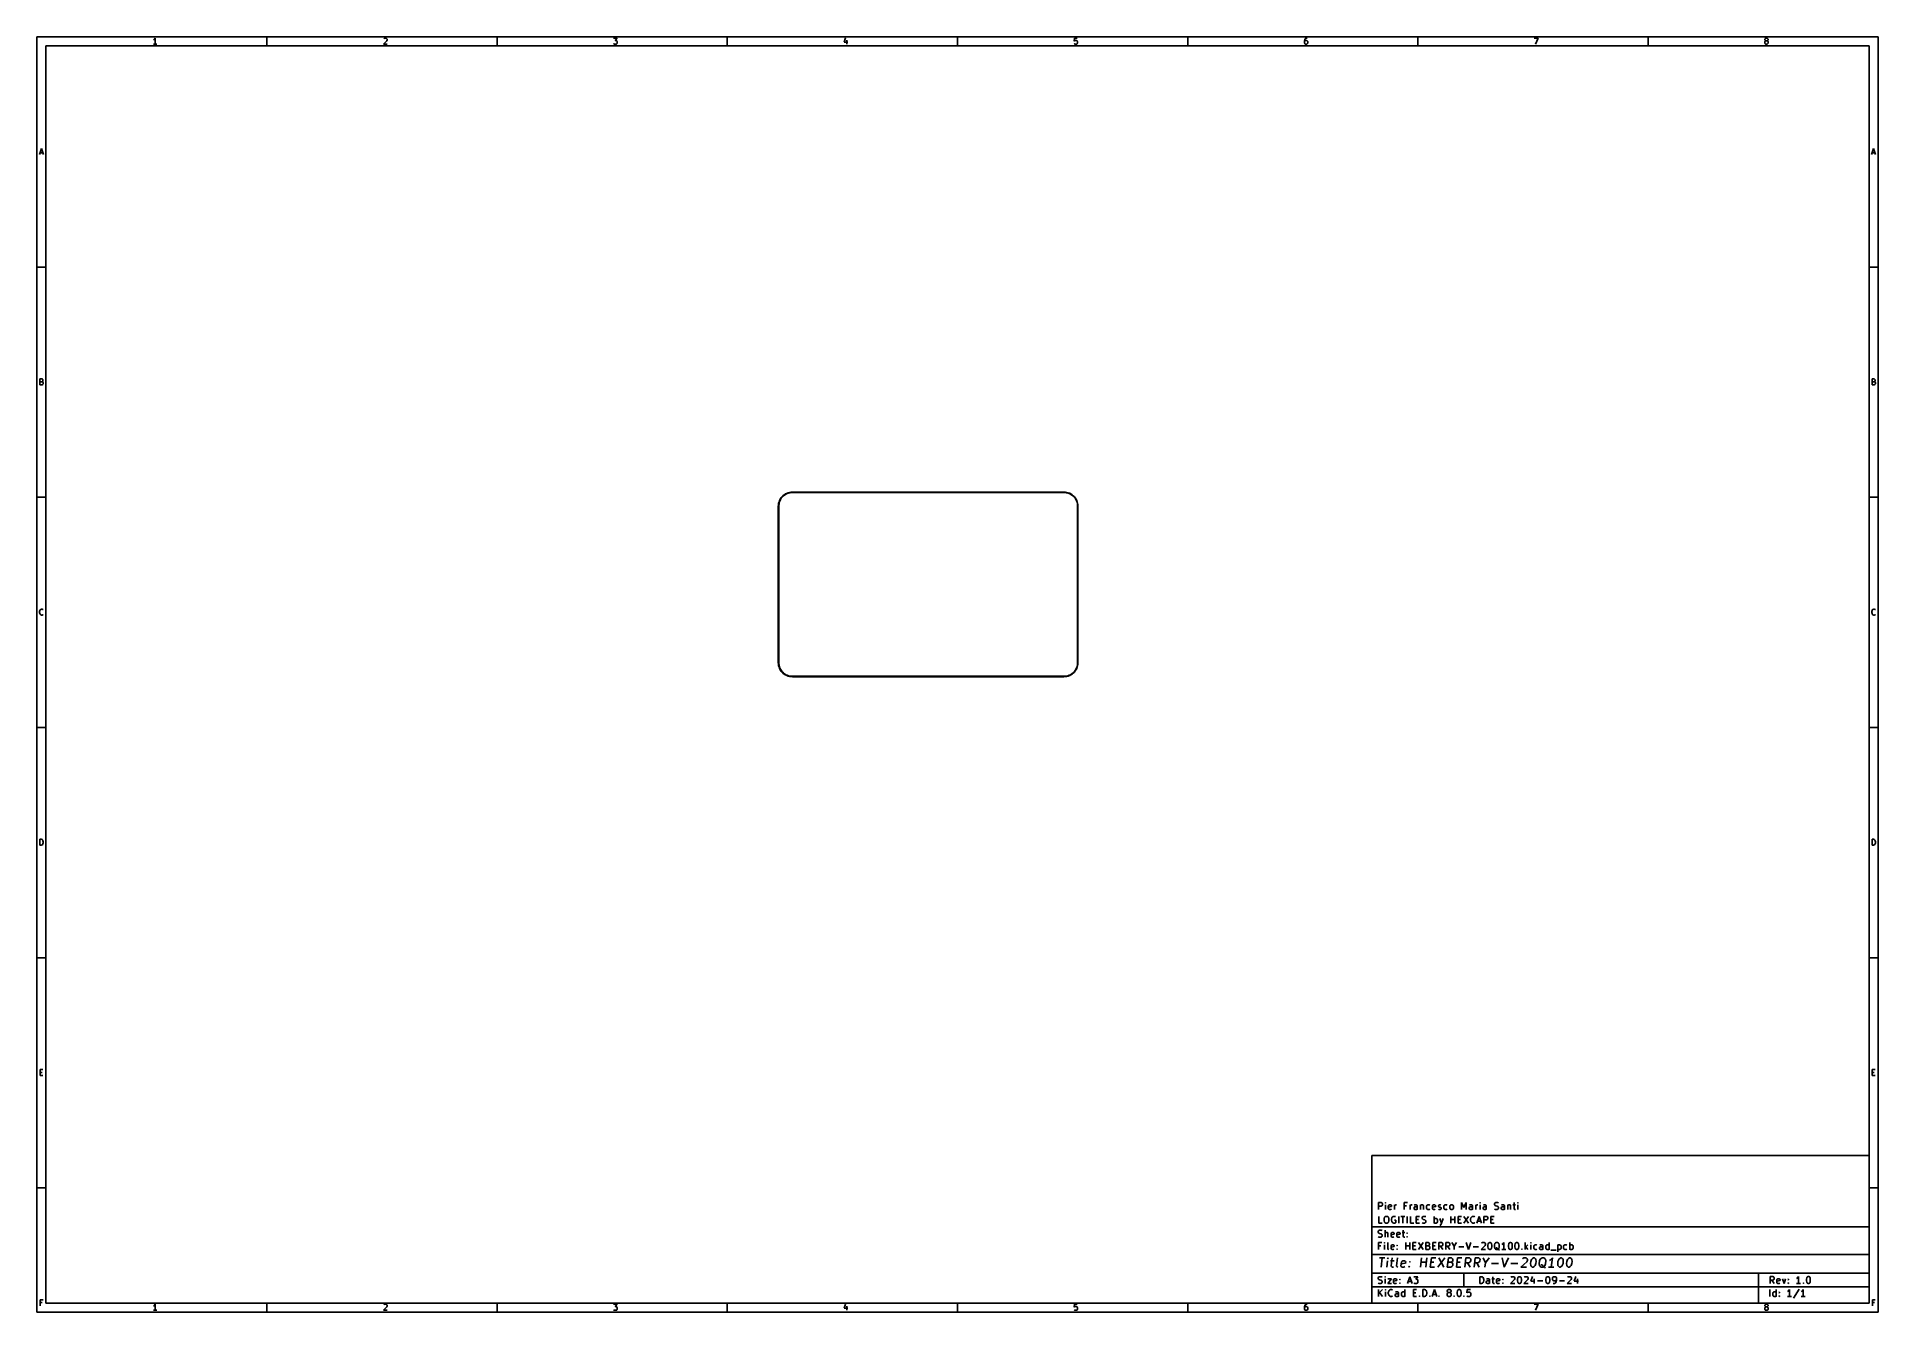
# Model space of a CAD drawing. Extents: x -3.5 to 12.2, y -7.4 to 3.5.
import ezdxf

# ---------------------------------------------------------------- set-up
doc = ezdxf.new("R2010")
doc.units = 0
doc.header["$MEASUREMENT"] = 0
doc.layers.add('BLACK', color=7, linetype='CONTINUOUS')

msp = doc.modelspace()

# ---------------------------------------------------------------- linework, layer by layer
at = {"layer": 'BLACK', "linetype": 'CONTINUOUS'}
for p, q in [((-3.543, 3.543), (12.204, 3.543)), ((-3.543, -7.362), (-3.543, 3.543)), ((-3.465, 3.465), (12.126, 3.465)), ((-3.465, -7.284), (-3.465, 3.465)), ((-2.541, 3.52), (-2.545, 3.517)), ((-2.516, 3.481), (-2.545, 3.481)), ((-2.536, 3.524), (-2.541, 3.52)), ((-2.531, 3.532), (-2.536, 3.524)), ((-2.531, 3.481), (-2.531, 3.532)), ((-1.575, 3.465), (-1.575, 3.543)), ((-0.55, 3.51), (-0.579, 3.481)), ((-0.579, 3.481), (-0.548, 3.481)), ((-0.577, 3.527), (-0.574, 3.529)), ((-0.574, 3.529), (-0.57, 3.532)), ((-0.57, 3.532), (-0.557, 3.532)), ((-0.557, 3.532), (-0.553, 3.529)), ((-0.553, 3.529), (-0.55, 3.527)), ((-0.55, 3.527), (-0.548, 3.522)), ((-0.548, 3.517), (-0.55, 3.51)), ((-0.548, 3.522), (-0.548, 3.517)), ((0.394, 3.465), (0.394, 3.543)), ((1.389, 3.532), (1.421, 3.532)), ((1.392, 3.483), (1.389, 3.485)), ((1.396, 3.481), (1.392, 3.483)), ((1.411, 3.481), (1.396, 3.481)), ((1.421, 3.532), (1.404, 3.512)), ((1.404, 3.512), (1.411, 3.512)), ((1.411, 3.512), (1.416, 3.51)), ((1.416, 3.483), (1.411, 3.481)), ((1.416, 3.51), (1.418, 3.507)), ((1.418, 3.485), (1.416, 3.483)), ((1.418, 3.507), (1.421, 3.503)), ((1.421, 3.49), (1.418, 3.485)), ((1.421, 3.503), (1.421, 3.49)), ((2.362, 3.465), (2.362, 3.543)), ((3.372, 3.534), (3.36, 3.498)), ((3.36, 3.498), (3.392, 3.498)), ((3.384, 3.515), (3.384, 3.481)), ((4.331, 3.465), (4.331, 3.543)), ((5.331, 3.532), (5.329, 3.507)), ((5.329, 3.507), (5.331, 3.51)), ((5.331, 3.483), (5.329, 3.485)), ((5.355, 3.532), (5.331, 3.532)), ((5.331, 3.51), (5.336, 3.512)), ((5.336, 3.481), (5.331, 3.483)), ((5.336, 3.512), (5.348, 3.512)), ((5.348, 3.481), (5.336, 3.481)), ((5.348, 3.512), (5.353, 3.51)), ((5.353, 3.483), (5.348, 3.481)), ((5.353, 3.51), (5.355, 3.507)), ((5.355, 3.485), (5.353, 3.483)), ((5.355, 3.507), (5.358, 3.503)), ((5.358, 3.49), (5.355, 3.485)), ((5.358, 3.503), (5.358, 3.49)), ((6.299, 3.465), (6.299, 3.543)), ((7.3, 3.52), (7.297, 3.51)), ((7.297, 3.51), (7.297, 3.49)), ((7.3, 3.507), (7.297, 3.503)), ((7.297, 3.49), (7.3, 3.485)), ((7.304, 3.527), (7.3, 3.52)), ((7.302, 3.51), (7.3, 3.507)), ((7.3, 3.485), (7.302, 3.483)), ((7.307, 3.512), (7.302, 3.51)), ((7.302, 3.483), (7.307, 3.481)), ((7.307, 3.529), (7.304, 3.527)), ((7.312, 3.532), (7.307, 3.529)), ((7.317, 3.512), (7.307, 3.512)), ((7.307, 3.481), (7.317, 3.481)), ((7.321, 3.532), (7.312, 3.532)), ((7.321, 3.51), (7.317, 3.512)), ((7.317, 3.481), (7.321, 3.483)), ((7.324, 3.507), (7.321, 3.51)), ((7.321, 3.483), (7.324, 3.485)), ((7.326, 3.503), (7.324, 3.507)), ((7.324, 3.485), (7.326, 3.49)), ((7.326, 3.49), (7.326, 3.503)), ((8.268, 3.465), (8.268, 3.543)), ((9.263, 3.532), (9.297, 3.532)), ((9.297, 3.532), (9.275, 3.481)), ((10.236, 3.465), (10.236, 3.543)), ((11.234, 3.522), (11.237, 3.527)), ((11.234, 3.52), (11.234, 3.522)), ((11.237, 3.515), (11.234, 3.52)), ((11.237, 3.505), (11.234, 3.5)), ((11.234, 3.5), (11.234, 3.49)), ((11.234, 3.49), (11.237, 3.485)), ((11.237, 3.527), (11.239, 3.529)), ((11.239, 3.512), (11.237, 3.515)), ((11.239, 3.507), (11.237, 3.505)), ((11.237, 3.485), (11.239, 3.483)), ((11.239, 3.529), (11.244, 3.532)), ((11.244, 3.51), (11.239, 3.512)), ((11.244, 3.51), (11.239, 3.507)), ((11.239, 3.483), (11.244, 3.481)), ((11.244, 3.532), (11.254, 3.532)), ((11.254, 3.51), (11.244, 3.51)), ((11.244, 3.481), (11.254, 3.481)), ((11.254, 3.532), (11.258, 3.529)), ((11.258, 3.512), (11.254, 3.51)), ((11.258, 3.507), (11.254, 3.51)), ((11.254, 3.481), (11.258, 3.483)), ((11.258, 3.529), (11.261, 3.527)), ((11.261, 3.515), (11.258, 3.512)), ((11.261, 3.505), (11.258, 3.507)), ((11.258, 3.483), (11.261, 3.485)), ((11.261, 3.527), (11.263, 3.522)), ((11.263, 3.52), (11.261, 3.515)), ((11.263, 3.5), (11.261, 3.505)), ((11.261, 3.485), (11.263, 3.49)), ((11.263, 3.522), (11.263, 3.52)), ((11.263, 3.49), (11.263, 3.5)), ((12.126, 3.465), (12.126, -7.284)), ((12.204, 3.543), (12.204, -7.362)), ((-3.521, 2.536), (-3.504, 2.587)), ((-3.516, 2.55), (-3.492, 2.55)), ((-3.504, 2.587), (-3.487, 2.536)), ((12.148, 2.536), (12.165, 2.587)), ((12.153, 2.55), (12.177, 2.55)), ((12.165, 2.587), (12.182, 2.536)), ((-3.543, 1.575), (-3.465, 1.575)), ((12.204, 1.575), (12.126, 1.575)), ((-3.517, 0.567), (-3.517, 0.618)), ((-3.517, 0.618), (-3.5, 0.618)), ((-3.5, 0.594), (-3.517, 0.594)), ((-3.498, 0.567), (-3.517, 0.567)), ((-3.5, 0.618), (-3.495, 0.616)), ((-3.495, 0.596), (-3.5, 0.594)), ((-3.5, 0.594), (-3.493, 0.592)), ((-3.493, 0.57), (-3.498, 0.567)), ((-3.495, 0.616), (-3.493, 0.613)), ((-3.493, 0.599), (-3.495, 0.596)), ((-3.493, 0.613), (-3.491, 0.609)), ((-3.491, 0.604), (-3.493, 0.599)), ((-3.493, 0.592), (-3.491, 0.589)), ((-3.491, 0.572), (-3.493, 0.57)), ((-3.491, 0.609), (-3.491, 0.604)), ((-3.491, 0.589), (-3.488, 0.584)), ((-3.488, 0.577), (-3.491, 0.572)), ((-3.488, 0.584), (-3.488, 0.577)), ((12.152, 0.567), (12.152, 0.618)), ((12.152, 0.618), (12.169, 0.618)), ((12.169, 0.594), (12.152, 0.594)), ((12.171, 0.567), (12.152, 0.567)), ((12.169, 0.618), (12.173, 0.616)), ((12.173, 0.596), (12.169, 0.594)), ((12.169, 0.594), (12.176, 0.592)), ((12.176, 0.57), (12.171, 0.567)), ((12.173, 0.616), (12.176, 0.613)), ((12.176, 0.599), (12.173, 0.596)), ((12.176, 0.613), (12.178, 0.609)), ((12.178, 0.604), (12.176, 0.599)), ((12.176, 0.592), (12.178, 0.589)), ((12.178, 0.572), (12.176, 0.57)), ((12.178, 0.609), (12.178, 0.604)), ((12.178, 0.589), (12.181, 0.584)), ((12.181, 0.577), (12.178, 0.572)), ((12.181, 0.584), (12.181, 0.577)), ((-3.543, -0.394), (-3.465, -0.394)), ((2.798, -0.47), (2.799, -0.458)), ((2.798, -1.809), (2.798, -0.47)), ((2.799, -0.458), (2.801, -0.445)), ((2.801, -0.445), (2.804, -0.433)), ((2.804, -0.451), (2.802, -0.464)), ((2.802, -0.464), (2.802, -0.47)), ((2.802, -0.47), (2.802, -1.809)), ((2.804, -0.433), (2.809, -0.421)), ((2.806, -0.438), (2.804, -0.451)), ((2.811, -0.426), (2.806, -0.438)), ((2.809, -0.421), (2.814, -0.41)), ((2.816, -0.414), (2.811, -0.426)), ((2.814, -0.41), (2.821, -0.4)), ((2.823, -0.403), (2.816, -0.414)), ((2.821, -0.4), (2.829, -0.39)), ((2.831, -0.393), (2.823, -0.403)), ((2.829, -0.39), (2.838, -0.381)), ((2.841, -0.383), (2.831, -0.393)), ((2.838, -0.381), (2.848, -0.373)), ((2.851, -0.375), (2.841, -0.383)), ((2.848, -0.373), (2.858, -0.366)), ((2.862, -0.368), (2.851, -0.375)), ((2.858, -0.366), (2.869, -0.361)), ((2.874, -0.363), (2.862, -0.368)), ((2.869, -0.361), (2.881, -0.356)), ((2.886, -0.358), (2.874, -0.363)), ((2.881, -0.356), (2.893, -0.353)), ((2.899, -0.356), (2.886, -0.358)), ((2.893, -0.353), (2.906, -0.351)), ((2.912, -0.354), (2.899, -0.356)), ((2.906, -0.351), (2.918, -0.35)), ((2.918, -0.354), (2.912, -0.354)), ((2.918, -0.35), (5.241, -0.35)), ((5.241, -0.354), (2.918, -0.354)), ((5.241, -0.35), (5.254, -0.351)), ((5.248, -0.354), (5.241, -0.354)), ((5.26, -0.356), (5.248, -0.354)), ((5.254, -0.351), (5.266, -0.353)), ((5.273, -0.358), (5.26, -0.356)), ((5.266, -0.353), (5.278, -0.356)), ((5.285, -0.363), (5.273, -0.358)), ((5.278, -0.356), (5.29, -0.36)), ((5.297, -0.368), (5.285, -0.363)), ((5.29, -0.36), (5.301, -0.366)), ((5.308, -0.375), (5.297, -0.368)), ((5.301, -0.366), (5.311, -0.373)), ((5.318, -0.383), (5.308, -0.375)), ((5.311, -0.373), (5.321, -0.381)), ((5.328, -0.392), (5.318, -0.383)), ((5.321, -0.381), (5.33, -0.39)), ((5.336, -0.403), (5.328, -0.392)), ((5.33, -0.39), (5.338, -0.399)), ((5.343, -0.414), (5.336, -0.403)), ((5.338, -0.399), (5.345, -0.41)), ((5.348, -0.425), (5.343, -0.414)), ((5.345, -0.41), (5.351, -0.421)), ((5.353, -0.437), (5.348, -0.425)), ((5.351, -0.421), (5.355, -0.433)), ((5.356, -0.45), (5.353, -0.437)), ((5.355, -0.433), (5.358, -0.445)), ((5.357, -0.463), (5.356, -0.45)), ((5.357, -0.469), (5.357, -0.463)), ((5.357, -1.809), (5.357, -0.469)), ((5.358, -0.445), (5.36, -0.457)), ((5.36, -0.457), (5.361, -0.469)), ((5.361, -0.469), (5.361, -0.469)), ((5.361, -0.469), (5.361, -0.469)), ((5.361, -0.469), (5.361, -0.469)), ((5.361, -0.469), (5.361, -1.809)), ((12.204, -0.394), (12.126, -0.394)), ((-3.52, -1.372), (-3.517, -1.362)), ((-3.52, -1.379), (-3.52, -1.372)), ((-3.517, -1.389), (-3.52, -1.379)), ((-3.517, -1.362), (-3.515, -1.357)), ((-3.515, -1.394), (-3.517, -1.389)), ((-3.515, -1.357), (-3.51, -1.353)), ((-3.51, -1.399), (-3.515, -1.394)), ((-3.51, -1.353), (-3.503, -1.35)), ((-3.503, -1.401), (-3.51, -1.399)), ((-3.503, -1.35), (-3.498, -1.35)), ((-3.498, -1.401), (-3.503, -1.401)), ((-3.498, -1.35), (-3.491, -1.353)), ((-3.491, -1.399), (-3.498, -1.401)), ((-3.491, -1.353), (-3.488, -1.355)), ((-3.488, -1.396), (-3.491, -1.399)), ((12.149, -1.372), (12.152, -1.362)), ((12.149, -1.379), (12.149, -1.372)), ((12.152, -1.389), (12.149, -1.379)), ((12.152, -1.362), (12.154, -1.357)), ((12.154, -1.394), (12.152, -1.389)), ((12.154, -1.357), (12.159, -1.353)), ((12.159, -1.399), (12.154, -1.394)), ((12.159, -1.353), (12.166, -1.35)), ((12.166, -1.401), (12.159, -1.399)), ((12.166, -1.35), (12.171, -1.35)), ((12.171, -1.401), (12.166, -1.401)), ((12.171, -1.35), (12.178, -1.353)), ((12.178, -1.399), (12.171, -1.401)), ((12.178, -1.353), (12.181, -1.355)), ((12.181, -1.396), (12.178, -1.399)), ((2.799, -1.822), (2.798, -1.809)), ((2.798, -1.809), (2.798, -1.809)), ((2.798, -1.809), (2.798, -1.809)), ((2.798, -1.809), (2.798, -1.809)), ((2.801, -1.834), (2.799, -1.822)), ((2.804, -1.846), (2.801, -1.834)), ((2.802, -1.809), (2.802, -1.809)), ((2.802, -1.809), (2.802, -1.816)), ((2.802, -1.816), (2.804, -1.829)), ((2.804, -1.829), (2.807, -1.841)), ((2.809, -1.858), (2.804, -1.846)), ((2.807, -1.841), (2.811, -1.854)), ((2.814, -1.869), (2.809, -1.858)), ((2.811, -1.854), (2.817, -1.865)), ((2.821, -1.88), (2.814, -1.869)), ((2.817, -1.865), (2.824, -1.876)), ((2.829, -1.889), (2.821, -1.88)), ((2.824, -1.876), (2.832, -1.887)), ((2.838, -1.898), (2.829, -1.889)), ((2.832, -1.887), (2.841, -1.896)), ((5.319, -1.896), (5.328, -1.886)), ((5.33, -1.889), (5.321, -1.898)), ((5.328, -1.886), (5.336, -1.876)), ((5.338, -1.879), (5.33, -1.889)), ((5.336, -1.876), (5.343, -1.865)), ((5.345, -1.869), (5.338, -1.879)), ((5.343, -1.865), (5.349, -1.853)), ((5.351, -1.858), (5.345, -1.869)), ((5.349, -1.853), (5.353, -1.841)), ((5.355, -1.846), (5.351, -1.858)), ((5.353, -1.841), (5.356, -1.828)), ((5.358, -1.834), (5.355, -1.846)), ((5.356, -1.828), (5.357, -1.815)), ((5.357, -1.815), (5.357, -1.809)), ((5.36, -1.821), (5.358, -1.834)), ((5.361, -1.809), (5.36, -1.821)), ((2.848, -1.906), (2.838, -1.898)), ((2.841, -1.896), (2.851, -1.904)), ((2.858, -1.913), (2.848, -1.906)), ((2.851, -1.904), (2.862, -1.911)), ((2.87, -1.919), (2.858, -1.913)), ((2.862, -1.911), (2.874, -1.916)), ((2.881, -1.923), (2.87, -1.919)), ((2.874, -1.916), (2.886, -1.921)), ((2.893, -1.926), (2.881, -1.923)), ((2.886, -1.921), (2.899, -1.923)), ((2.906, -1.928), (2.893, -1.926)), ((2.899, -1.923), (2.912, -1.925)), ((2.918, -1.929), (2.906, -1.928)), ((2.912, -1.925), (2.918, -1.925)), ((2.918, -1.925), (5.241, -1.925)), ((5.241, -1.929), (2.918, -1.929)), ((5.241, -1.925), (5.248, -1.925)), ((5.254, -1.928), (5.241, -1.929)), ((5.248, -1.925), (5.261, -1.923)), ((5.266, -1.926), (5.254, -1.928)), ((5.261, -1.923), (5.273, -1.921)), ((5.278, -1.923), (5.266, -1.926)), ((5.273, -1.921), (5.286, -1.916)), ((5.29, -1.918), (5.278, -1.923)), ((5.286, -1.916), (5.297, -1.911)), ((5.301, -1.913), (5.29, -1.918)), ((5.297, -1.911), (5.308, -1.904)), ((5.312, -1.906), (5.301, -1.913)), ((5.308, -1.904), (5.319, -1.896)), ((5.321, -1.898), (5.312, -1.906)), ((-3.543, -2.362), (-3.465, -2.362)), ((12.204, -2.362), (12.126, -2.362)), ((-3.517, -3.37), (-3.517, -3.319)), ((-3.517, -3.319), (-3.505, -3.319)), ((-3.505, -3.37), (-3.517, -3.37)), ((-3.505, -3.319), (-3.498, -3.321)), ((-3.498, -3.367), (-3.505, -3.37)), ((-3.498, -3.321), (-3.493, -3.326)), ((-3.493, -3.363), (-3.498, -3.367)), ((-3.493, -3.326), (-3.491, -3.331)), ((-3.491, -3.358), (-3.493, -3.363)), ((-3.491, -3.331), (-3.488, -3.341)), ((-3.488, -3.348), (-3.491, -3.358)), ((-3.488, -3.341), (-3.488, -3.348)), ((12.152, -3.37), (12.152, -3.319)), ((12.152, -3.319), (12.164, -3.319)), ((12.164, -3.37), (12.152, -3.37)), ((12.164, -3.319), (12.171, -3.321)), ((12.171, -3.367), (12.164, -3.37)), ((12.171, -3.321), (12.176, -3.326)), ((12.176, -3.363), (12.171, -3.367)), ((12.176, -3.326), (12.178, -3.331)), ((12.178, -3.358), (12.176, -3.363)), ((12.178, -3.331), (12.181, -3.341)), ((12.181, -3.348), (12.178, -3.358)), ((12.181, -3.341), (12.181, -3.348)), ((-3.543, -4.331), (-3.465, -4.331)), ((12.204, -4.331), (12.126, -4.331)), ((-3.515, -5.338), (-3.515, -5.287)), ((-3.515, -5.287), (-3.491, -5.287)), ((-3.515, -5.312), (-3.498, -5.312)), ((-3.491, -5.338), (-3.515, -5.338)), ((12.154, -5.338), (12.154, -5.287)), ((12.154, -5.287), (12.178, -5.287)), ((12.154, -5.312), (12.171, -5.312)), ((12.178, -5.338), (12.154, -5.338)), ((7.874, -6.024), (12.126, -6.024)), ((7.874, -7.284), (7.874, -6.024)), ((12.126, -6.024), (12.126, -7.284)), ((-3.543, -6.299), (-3.465, -6.299)), ((7.931, -6.484), (7.931, -6.425)), ((7.931, -6.425), (7.953, -6.425)), ((7.953, -6.456), (7.931, -6.456)), ((7.953, -6.425), (7.959, -6.428)), ((7.959, -6.453), (7.953, -6.456)), ((7.959, -6.428), (7.962, -6.43)), ((7.962, -6.45), (7.959, -6.453)), ((7.962, -6.43), (7.965, -6.436)), ((7.965, -6.444), (7.962, -6.45)), ((7.965, -6.436), (7.965, -6.444)), ((7.99, -6.425), (7.987, -6.428)), ((7.987, -6.428), (7.99, -6.43)), ((7.993, -6.428), (7.99, -6.425)), ((7.99, -6.425), (7.99, -6.43)), ((7.99, -6.43), (7.993, -6.428)), ((7.99, -6.484), (7.99, -6.444)), ((8.015, -6.453), (8.018, -6.447)), ((8.015, -6.475), (8.015, -6.453)), ((8.018, -6.447), (8.024, -6.444)), ((8.024, -6.444), (8.035, -6.444)), ((8.035, -6.444), (8.041, -6.447)), ((8.041, -6.447), (8.043, -6.453)), ((8.043, -6.453), (8.043, -6.458)), ((8.069, -6.484), (8.069, -6.444)), ((8.069, -6.456), (8.072, -6.45)), ((8.072, -6.45), (8.074, -6.447)), ((8.074, -6.447), (8.08, -6.444)), ((8.08, -6.444), (8.086, -6.444)), ((8.15, -6.484), (8.15, -6.425)), ((8.15, -6.425), (8.178, -6.425)), ((8.17, -6.453), (8.15, -6.453)), ((8.201, -6.484), (8.201, -6.444)), ((8.201, -6.456), (8.204, -6.45)), ((8.204, -6.45), (8.206, -6.447)), ((8.206, -6.447), (8.212, -6.444)), ((8.212, -6.444), (8.218, -6.444)), ((8.243, -6.444), (8.237, -6.447)), ((8.254, -6.444), (8.243, -6.444)), ((8.26, -6.447), (8.254, -6.444)), ((8.263, -6.453), (8.26, -6.447)), ((8.263, -6.484), (8.263, -6.453)), ((8.291, -6.444), (8.291, -6.484)), ((8.291, -6.45), (8.294, -6.447)), ((8.294, -6.447), (8.299, -6.444)), ((8.299, -6.444), (8.308, -6.444)), ((8.308, -6.444), (8.313, -6.447)), ((8.313, -6.447), (8.316, -6.453)), ((8.316, -6.453), (8.316, -6.484)), ((8.341, -6.456), (8.344, -6.45)), ((8.341, -6.473), (8.341, -6.456)), ((8.344, -6.45), (8.347, -6.447)), ((8.347, -6.447), (8.353, -6.444)), ((8.353, -6.444), (8.364, -6.444)), ((8.364, -6.444), (8.37, -6.447)), ((8.392, -6.453), (8.395, -6.447)), ((8.392, -6.475), (8.392, -6.453)), ((8.395, -6.447), (8.401, -6.444)), ((8.401, -6.444), (8.412, -6.444)), ((8.412, -6.444), (8.417, -6.447)), ((8.417, -6.447), (8.42, -6.453)), ((8.42, -6.453), (8.42, -6.458)), ((8.443, -6.453), (8.446, -6.447)), ((8.443, -6.456), (8.443, -6.453)), ((8.446, -6.461), (8.443, -6.456)), ((8.446, -6.447), (8.451, -6.444)), ((8.451, -6.444), (8.46, -6.444)), ((8.46, -6.444), (8.465, -6.447)), ((8.491, -6.456), (8.493, -6.45)), ((8.491, -6.473), (8.491, -6.456)), ((8.493, -6.45), (8.496, -6.447)), ((8.496, -6.447), (8.502, -6.444)), ((8.502, -6.444), (8.513, -6.444)), ((8.513, -6.444), (8.519, -6.447)), ((8.541, -6.456), (8.544, -6.45)), ((8.541, -6.473), (8.541, -6.456)), ((8.544, -6.45), (8.547, -6.447)), ((8.547, -6.447), (8.552, -6.444)), ((8.552, -6.444), (8.561, -6.444)), ((8.561, -6.444), (8.566, -6.447)), ((8.566, -6.447), (8.569, -6.45)), ((8.569, -6.45), (8.572, -6.456)), ((8.572, -6.456), (8.572, -6.473)), ((8.642, -6.484), (8.642, -6.425)), ((8.642, -6.425), (8.662, -6.467)), ((8.662, -6.467), (8.682, -6.425)), ((8.682, -6.425), (8.682, -6.484)), ((8.715, -6.444), (8.71, -6.447)), ((8.727, -6.444), (8.715, -6.444)), ((8.732, -6.447), (8.727, -6.444)), ((8.735, -6.453), (8.732, -6.447)), ((8.735, -6.484), (8.735, -6.453)), ((8.763, -6.484), (8.763, -6.444)), ((8.763, -6.456), (8.766, -6.45)), ((8.766, -6.45), (8.769, -6.447)), ((8.769, -6.447), (8.775, -6.444)), ((8.775, -6.444), (8.78, -6.444)), ((8.8, -6.425), (8.797, -6.428)), ((8.797, -6.428), (8.8, -6.43)), ((8.803, -6.428), (8.8, -6.425)), ((8.8, -6.425), (8.8, -6.43)), ((8.8, -6.43), (8.803, -6.428)), ((8.8, -6.484), (8.8, -6.444)), ((8.834, -6.444), (8.828, -6.447)), ((8.845, -6.444), (8.834, -6.444)), ((8.85, -6.447), (8.845, -6.444)), ((8.853, -6.453), (8.85, -6.447)), ((8.853, -6.484), (8.853, -6.453)), ((8.924, -6.436), (8.926, -6.43)), ((8.924, -6.442), (8.924, -6.436)), ((8.926, -6.447), (8.924, -6.442)), ((8.926, -6.43), (8.929, -6.428)), ((8.929, -6.45), (8.926, -6.447)), ((8.929, -6.428), (8.935, -6.425)), ((8.935, -6.453), (8.929, -6.45)), ((8.935, -6.425), (8.949, -6.425)), ((8.946, -6.456), (8.935, -6.453)), ((8.952, -6.458), (8.946, -6.456)), ((8.949, -6.425), (8.957, -6.428)), ((8.988, -6.444), (8.983, -6.447)), ((9, -6.444), (8.988, -6.444)), ((9.005, -6.447), (9, -6.444)), ((9.008, -6.453), (9.005, -6.447)), ((9.008, -6.484), (9.008, -6.453)), ((9.036, -6.444), (9.036, -6.484)), ((9.036, -6.45), (9.039, -6.447)), ((9.039, -6.447), (9.045, -6.444)), ((9.045, -6.444), (9.053, -6.444)), ((9.053, -6.444), (9.059, -6.447)), ((9.059, -6.447), (9.061, -6.453)), ((9.061, -6.453), (9.061, -6.484)), ((9.081, -6.444), (9.104, -6.444)), ((9.09, -6.425), (9.09, -6.475)), ((9.123, -6.425), (9.12, -6.428)), ((9.12, -6.428), (9.123, -6.43)), ((9.126, -6.428), (9.123, -6.425)), ((9.123, -6.425), (9.123, -6.43)), ((9.123, -6.43), (9.126, -6.428)), ((9.123, -6.484), (9.123, -6.444)), ((12.204, -6.299), (12.126, -6.299)), ((7.935, -6.602), (7.935, -6.543)), ((7.963, -6.602), (7.935, -6.602)), ((7.98, -6.562), (7.983, -6.551)), ((7.98, -6.582), (7.98, -6.562)), ((7.983, -6.593), (7.98, -6.582)), ((7.983, -6.551), (7.988, -6.545)), ((7.988, -6.599), (7.983, -6.593)), ((7.988, -6.545), (7.994, -6.543)), ((7.994, -6.602), (7.988, -6.599)), ((7.994, -6.543), (8.005, -6.543)), ((8.005, -6.602), (7.994, -6.602)), ((8.005, -6.543), (8.011, -6.545)), ((8.011, -6.599), (8.005, -6.602)), ((8.011, -6.545), (8.016, -6.551)), ((8.016, -6.593), (8.011, -6.599)), ((8.043, -6.458), (8.015, -6.464)), ((8.018, -6.481), (8.015, -6.475)), ((8.016, -6.551), (8.019, -6.562)), ((8.019, -6.582), (8.016, -6.593)), ((8.024, -6.484), (8.018, -6.481)), ((8.019, -6.562), (8.019, -6.582)), ((8.035, -6.484), (8.024, -6.484)), ((8.041, -6.481), (8.035, -6.484)), ((8.044, -6.557), (8.042, -6.568)), ((8.042, -6.568), (8.042, -6.576)), ((8.042, -6.576), (8.044, -6.588)), ((8.047, -6.551), (8.044, -6.557)), ((8.044, -6.588), (8.047, -6.593)), ((8.053, -6.545), (8.047, -6.551)), ((8.047, -6.593), (8.053, -6.599)), ((8.061, -6.543), (8.053, -6.545)), ((8.053, -6.599), (8.061, -6.602)), ((8.07, -6.543), (8.061, -6.543)), ((8.061, -6.602), (8.067, -6.602)), ((8.078, -6.576), (8.067, -6.576)), ((8.067, -6.602), (8.075, -6.599)), ((8.075, -6.545), (8.07, -6.543)), ((8.075, -6.599), (8.078, -6.596)), ((8.078, -6.596), (8.078, -6.576)), ((8.104, -6.602), (8.104, -6.543)), ((8.123, -6.543), (8.157, -6.543)), ((8.14, -6.602), (8.14, -6.543)), ((8.177, -6.602), (8.177, -6.543)), ((8.205, -6.602), (8.205, -6.543)), ((8.233, -6.602), (8.205, -6.602)), ((8.235, -6.47), (8.237, -6.464)), ((8.235, -6.475), (8.235, -6.47)), ((8.237, -6.481), (8.235, -6.475)), ((8.237, -6.464), (8.243, -6.461)), ((8.243, -6.484), (8.237, -6.481)), ((8.243, -6.461), (8.257, -6.461)), ((8.257, -6.484), (8.243, -6.484)), ((8.253, -6.602), (8.253, -6.543)), ((8.253, -6.543), (8.281, -6.543)), ((8.253, -6.571), (8.272, -6.571)), ((8.281, -6.602), (8.253, -6.602)), ((8.257, -6.461), (8.263, -6.458)), ((8.263, -6.481), (8.257, -6.484)), ((8.303, -6.554), (8.306, -6.548)), ((8.303, -6.559), (8.303, -6.554)), ((8.306, -6.565), (8.303, -6.559)), ((8.303, -6.599), (8.312, -6.602)), ((8.306, -6.548), (8.309, -6.545)), ((8.309, -6.568), (8.306, -6.565)), ((8.309, -6.545), (8.314, -6.543)), ((8.314, -6.571), (8.309, -6.568)), ((8.312, -6.602), (8.326, -6.602)), ((8.314, -6.543), (8.328, -6.543)), ((8.326, -6.573), (8.314, -6.571)), ((8.331, -6.576), (8.326, -6.573)), ((8.326, -6.602), (8.331, -6.599)), ((8.328, -6.543), (8.337, -6.545)), ((8.334, -6.579), (8.331, -6.576)), ((8.331, -6.599), (8.334, -6.596)), ((8.337, -6.585), (8.334, -6.579)), ((8.334, -6.596), (8.337, -6.59)), ((8.337, -6.59), (8.337, -6.585)), ((8.344, -6.478), (8.341, -6.473)), ((8.347, -6.481), (8.344, -6.478)), ((8.353, -6.484), (8.347, -6.481)), ((8.364, -6.484), (8.353, -6.484)), ((8.37, -6.481), (8.364, -6.484)), ((8.42, -6.458), (8.392, -6.464)), ((8.395, -6.481), (8.392, -6.475)), ((8.401, -6.484), (8.395, -6.481)), ((8.412, -6.484), (8.401, -6.484)), ((8.407, -6.602), (8.407, -6.543)), ((8.407, -6.565), (8.413, -6.562)), ((8.413, -6.602), (8.407, -6.599)), ((8.417, -6.481), (8.412, -6.484)), ((8.413, -6.562), (8.424, -6.562)), ((8.424, -6.602), (8.413, -6.602)), ((8.424, -6.562), (8.43, -6.565)), ((8.43, -6.599), (8.424, -6.602)), ((8.43, -6.565), (8.433, -6.568)), ((8.433, -6.596), (8.43, -6.599)), ((8.433, -6.568), (8.435, -6.573)), ((8.435, -6.59), (8.433, -6.596)), ((8.435, -6.573), (8.435, -6.59)), ((8.443, -6.481), (8.448, -6.484)), ((8.451, -6.464), (8.446, -6.461)), ((8.448, -6.484), (8.46, -6.484)), ((8.46, -6.464), (8.451, -6.464)), ((8.455, -6.562), (8.469, -6.602)), ((8.465, -6.467), (8.46, -6.464)), ((8.46, -6.484), (8.465, -6.481)), ((8.469, -6.602), (8.463, -6.616)), ((8.468, -6.473), (8.465, -6.467)), ((8.465, -6.481), (8.468, -6.475)), ((8.468, -6.475), (8.468, -6.473)), ((8.483, -6.562), (8.469, -6.602)), ((8.493, -6.478), (8.491, -6.473)), ((8.496, -6.481), (8.493, -6.478)), ((8.502, -6.484), (8.496, -6.481)), ((8.513, -6.484), (8.502, -6.484)), ((8.519, -6.481), (8.513, -6.484)), ((8.544, -6.478), (8.541, -6.473)), ((8.547, -6.481), (8.544, -6.478)), ((8.552, -6.484), (8.547, -6.481)), ((8.551, -6.602), (8.551, -6.543)), ((8.551, -6.571), (8.584, -6.571)), ((8.561, -6.484), (8.552, -6.484)), ((8.566, -6.481), (8.561, -6.484)), ((8.569, -6.478), (8.566, -6.481)), ((8.572, -6.473), (8.569, -6.478)), ((8.584, -6.602), (8.584, -6.543)), ((8.613, -6.602), (8.613, -6.543)), ((8.613, -6.543), (8.641, -6.543)), ((8.613, -6.571), (8.632, -6.571)), ((8.641, -6.602), (8.613, -6.602)), ((8.66, -6.543), (8.7, -6.602)), ((8.7, -6.543), (8.66, -6.602)), ((8.707, -6.47), (8.71, -6.464)), ((8.707, -6.475), (8.707, -6.47)), ((8.71, -6.481), (8.707, -6.475)), ((8.71, -6.464), (8.715, -6.461)), ((8.715, -6.484), (8.71, -6.481)), ((8.715, -6.461), (8.73, -6.461)), ((8.73, -6.484), (8.715, -6.484)), ((8.719, -6.568), (8.722, -6.557)), ((8.719, -6.576), (8.719, -6.568)), ((8.722, -6.588), (8.719, -6.576)), ((8.722, -6.557), (8.725, -6.551)), ((8.725, -6.593), (8.722, -6.588)), ((8.725, -6.551), (8.731, -6.545)), ((8.731, -6.599), (8.725, -6.593)), ((8.73, -6.461), (8.735, -6.458)), ((8.735, -6.481), (8.73, -6.484)), ((8.731, -6.545), (8.739, -6.543)), ((8.739, -6.602), (8.731, -6.599)), ((8.739, -6.543), (8.745, -6.543)), ((8.745, -6.602), (8.739, -6.602)), ((8.745, -6.543), (8.753, -6.545)), ((8.753, -6.599), (8.745, -6.602)), ((8.753, -6.545), (8.756, -6.548)), ((8.756, -6.596), (8.753, -6.599)), ((8.773, -6.602), (8.792, -6.543)), ((8.778, -6.585), (8.807, -6.585)), ((8.792, -6.543), (8.812, -6.602)), ((8.825, -6.47), (8.828, -6.464)), ((8.825, -6.475), (8.825, -6.47)), ((8.828, -6.481), (8.825, -6.475)), ((8.828, -6.464), (8.834, -6.461)), ((8.834, -6.484), (8.828, -6.481)), ((8.832, -6.602), (8.832, -6.543)), ((8.832, -6.543), (8.854, -6.543)), ((8.854, -6.573), (8.832, -6.573)), ((8.834, -6.461), (8.848, -6.461)), ((8.848, -6.484), (8.834, -6.484)), ((8.848, -6.461), (8.853, -6.458)), ((8.853, -6.481), (8.848, -6.484)), ((8.854, -6.543), (8.86, -6.545)), ((8.86, -6.571), (8.854, -6.573)), ((8.86, -6.545), (8.863, -6.548)), ((8.863, -6.568), (8.86, -6.571)), ((8.863, -6.548), (8.866, -6.554)), ((8.866, -6.562), (8.863, -6.568)), ((8.866, -6.554), (8.866, -6.562)), ((8.891, -6.602), (8.891, -6.543)), ((8.891, -6.543), (8.919, -6.543)), ((8.891, -6.571), (8.911, -6.571)), ((8.919, -6.602), (8.891, -6.602)), ((8.924, -6.481), (8.932, -6.484)), ((8.932, -6.484), (8.946, -6.484)), ((8.946, -6.484), (8.952, -6.481)), ((8.955, -6.461), (8.952, -6.458)), ((8.952, -6.481), (8.955, -6.478)), ((8.957, -6.467), (8.955, -6.461)), ((8.955, -6.478), (8.957, -6.473)), ((8.957, -6.473), (8.957, -6.467)), ((8.98, -6.47), (8.983, -6.464)), ((8.98, -6.475), (8.98, -6.47)), ((8.983, -6.481), (8.98, -6.475)), ((8.983, -6.464), (8.988, -6.461)), ((8.988, -6.484), (8.983, -6.481)), ((8.988, -6.461), (9.002, -6.461)), ((9.002, -6.484), (8.988, -6.484)), ((9.002, -6.461), (9.008, -6.458)), ((9.008, -6.481), (9.002, -6.484)), ((9.09, -6.475), (9.092, -6.481)), ((9.092, -6.481), (9.098, -6.484)), ((9.098, -6.484), (9.104, -6.484)), ((7.874, -6.634), (12.126, -6.634)), ((7.928, -6.672), (7.931, -6.667)), ((7.928, -6.678), (7.928, -6.672)), ((7.931, -6.683), (7.928, -6.678)), ((7.928, -6.717), (7.937, -6.72)), ((7.931, -6.667), (7.934, -6.664)), ((7.934, -6.686), (7.931, -6.683)), ((7.931, -6.826), (7.931, -6.767)), ((7.931, -6.767), (7.959, -6.767)), ((7.934, -6.664), (7.939, -6.661)), ((7.939, -6.689), (7.934, -6.686)), ((7.937, -6.72), (7.951, -6.72)), ((7.939, -6.661), (7.953, -6.661)), ((7.951, -6.692), (7.939, -6.689)), ((7.956, -6.695), (7.951, -6.692)), ((7.951, -6.72), (7.956, -6.717)), ((7.953, -6.661), (7.962, -6.664)), ((7.959, -6.698), (7.956, -6.695)), ((7.956, -6.717), (7.959, -6.714)), ((7.962, -6.703), (7.959, -6.698)), ((7.959, -6.714), (7.962, -6.709)), ((7.962, -6.709), (7.962, -6.703)), ((7.982, -6.767), (7.979, -6.77)), ((7.979, -6.77), (7.982, -6.773)), ((7.984, -6.77), (7.982, -6.767)), ((7.982, -6.767), (7.982, -6.773)), ((7.982, -6.773), (7.984, -6.77)), ((7.987, -6.72), (7.987, -6.661)), ((7.99, -6.683), (7.987, -6.686)), ((7.996, -6.681), (7.99, -6.683)), ((8.004, -6.681), (7.996, -6.681)), ((8.01, -6.683), (8.004, -6.681)), ((8.012, -6.689), (8.01, -6.683)), ((8.01, -6.818), (8.01, -6.767)), ((8.012, -6.72), (8.012, -6.689)), ((8.038, -6.689), (8.041, -6.683)), ((8.038, -6.712), (8.038, -6.689)), ((8.066, -6.695), (8.038, -6.7)), ((8.041, -6.717), (8.038, -6.712)), ((8.041, -6.683), (8.046, -6.681)), ((8.046, -6.72), (8.041, -6.717)), ((8.046, -6.681), (8.057, -6.681)), ((8.057, -6.72), (8.046, -6.72)), ((8.057, -6.681), (8.063, -6.683)), ((8.063, -6.717), (8.057, -6.72)), ((8.063, -6.683), (8.066, -6.689)), ((8.066, -6.689), (8.066, -6.695)), ((8.088, -6.689), (8.091, -6.683)), ((8.088, -6.712), (8.088, -6.689)), ((8.117, -6.695), (8.088, -6.7)), ((8.091, -6.717), (8.088, -6.712)), ((8.091, -6.683), (8.097, -6.681)), ((8.097, -6.72), (8.091, -6.717)), ((8.097, -6.681), (8.108, -6.681)), ((8.108, -6.72), (8.097, -6.72)), ((8.108, -6.681), (8.114, -6.683)), ((8.114, -6.717), (8.108, -6.72)), ((8.114, -6.683), (8.117, -6.689)), ((8.117, -6.689), (8.117, -6.695)), ((8.133, -6.681), (8.156, -6.681)), ((8.142, -6.661), (8.142, -6.712)), ((8.142, -6.712), (8.145, -6.717)), ((8.145, -6.717), (8.15, -6.72)), ((8.15, -6.72), (8.156, -6.72)), ((8.164, -6.826), (8.164, -6.767)), ((8.173, -6.686), (8.176, -6.683)), ((8.176, -6.689), (8.173, -6.686)), ((8.173, -6.717), (8.176, -6.714)), ((8.176, -6.72), (8.173, -6.717)), ((8.176, -6.683), (8.178, -6.686)), ((8.176, -6.683), (8.176, -6.689)), ((8.178, -6.686), (8.176, -6.689)), ((8.176, -6.714), (8.178, -6.717)), ((8.176, -6.714), (8.176, -6.72)), ((8.178, -6.717), (8.176, -6.72)), ((8.198, -6.826), (8.198, -6.767)), ((8.226, -6.826), (8.226, -6.767)), ((8.226, -6.767), (8.254, -6.767)), ((8.274, -6.767), (8.313, -6.826)), ((8.313, -6.767), (8.274, -6.826)), ((8.336, -6.826), (8.336, -6.767)), ((8.336, -6.767), (8.356, -6.767)), ((8.356, -6.767), (8.361, -6.77)), ((8.361, -6.77), (8.364, -6.773)), ((8.395, -6.826), (8.395, -6.767)), ((8.395, -6.767), (8.423, -6.767)), ((8.448, -6.826), (8.448, -6.767)), ((8.448, -6.767), (8.471, -6.767)), ((8.461, -6.618), (8.455, -6.621)), ((8.463, -6.616), (8.461, -6.618)), ((8.471, -6.767), (8.476, -6.77)), ((8.476, -6.77), (8.479, -6.773)), ((8.507, -6.826), (8.507, -6.767)), ((8.507, -6.767), (8.53, -6.767)), ((8.53, -6.767), (8.536, -6.77)), ((8.536, -6.77), (8.538, -6.773)), ((8.558, -6.767), (8.578, -6.798)), ((8.578, -6.798), (8.597, -6.767)), ((8.682, -6.767), (8.701, -6.826)), ((8.701, -6.826), (8.721, -6.767)), ((8.811, -6.773), (8.814, -6.77)), ((8.814, -6.77), (8.82, -6.767)), ((8.82, -6.767), (8.834, -6.767)), ((8.834, -6.767), (8.839, -6.77)), ((8.839, -6.77), (8.842, -6.773)), ((8.873, -6.773), (8.876, -6.77)), ((8.876, -6.77), (8.881, -6.767)), ((8.881, -6.767), (8.887, -6.767)), ((8.887, -6.767), (8.893, -6.77)), ((8.893, -6.77), (8.895, -6.773)), ((8.926, -6.776), (8.932, -6.77)), ((8.932, -6.77), (8.938, -6.767)), ((8.938, -6.767), (8.949, -6.767)), ((8.949, -6.767), (8.955, -6.77)), ((8.955, -6.77), (8.96, -6.776)), ((9.002, -6.767), (8.997, -6.776)), ((9.002, -6.826), (9.002, -6.767)), ((9.047, -6.773), (9.05, -6.77)), ((9.05, -6.77), (9.056, -6.767)), ((9.056, -6.767), (9.061, -6.767)), ((9.061, -6.767), (9.067, -6.77)), ((9.067, -6.77), (9.07, -6.773)), ((9.104, -6.773), (9.106, -6.77)), ((9.106, -6.77), (9.112, -6.767)), ((9.112, -6.767), (9.118, -6.767)), ((9.118, -6.767), (9.123, -6.77)), ((9.123, -6.77), (9.126, -6.773)), ((9.185, -6.826), (9.185, -6.767)), ((9.233, -6.767), (9.23, -6.77)), ((9.23, -6.77), (9.233, -6.773)), ((9.236, -6.77), (9.233, -6.767)), ((9.233, -6.767), (9.233, -6.773)), ((9.233, -6.773), (9.236, -6.77)), ((9.39, -6.826), (9.39, -6.767)), ((9.568, -6.826), (9.568, -6.767)), ((7.874, -6.87), (12.126, -6.87)), ((7.951, -6.795), (7.931, -6.795)), ((7.94, -6.898), (7.985, -6.898)), ((7.953, -6.977), (7.963, -6.898)), ((7.982, -6.826), (7.982, -6.787)), ((8.002, -6.977), (8.008, -6.924)), ((8.011, -6.898), (8.007, -6.902)), ((8.007, -6.902), (8.01, -6.905)), ((8.012, -6.824), (8.01, -6.818)), ((8.011, -6.898), (8.01, -6.905)), ((8.01, -6.905), (8.015, -6.902)), ((8.015, -6.902), (8.011, -6.898)), ((8.018, -6.826), (8.012, -6.824)), ((8.034, -6.924), (8.064, -6.924)), ((8.038, -6.795), (8.041, -6.79)), ((8.038, -6.818), (8.038, -6.795)), ((8.066, -6.801), (8.038, -6.807)), ((8.041, -6.824), (8.038, -6.818)), ((8.049, -6.898), (8.04, -6.965)), ((8.041, -6.79), (8.046, -6.787)), ((8.046, -6.826), (8.041, -6.824)), ((8.046, -6.787), (8.057, -6.787)), ((8.057, -6.826), (8.046, -6.826)), ((8.057, -6.787), (8.063, -6.79)), ((8.063, -6.824), (8.057, -6.826)), ((8.063, -6.79), (8.066, -6.795)), ((8.066, -6.795), (8.066, -6.801)), ((8.085, -6.965), (8.094, -6.898)), ((8.088, -6.793), (8.091, -6.79)), ((8.091, -6.795), (8.088, -6.793)), ((8.088, -6.824), (8.091, -6.821)), ((8.091, -6.826), (8.088, -6.824)), ((8.091, -6.79), (8.094, -6.793)), ((8.091, -6.79), (8.091, -6.795)), ((8.094, -6.793), (8.091, -6.795)), ((8.091, -6.821), (8.094, -6.824)), ((8.091, -6.821), (8.091, -6.826)), ((8.094, -6.824), (8.091, -6.826)), ((8.127, -6.935), (8.131, -6.928)), ((8.131, -6.928), (8.139, -6.924)), ((8.139, -6.924), (8.154, -6.924)), ((8.154, -6.924), (8.161, -6.928)), ((8.161, -6.928), (8.164, -6.935)), ((8.164, -6.795), (8.198, -6.795)), ((8.195, -6.932), (8.199, -6.928)), ((8.199, -6.928), (8.198, -6.935)), ((8.199, -6.928), (8.202, -6.932)), ((8.226, -6.795), (8.246, -6.795)), ((8.254, -6.826), (8.226, -6.826)), ((8.29, -6.977), (8.3, -6.898)), ((8.335, -6.977), (8.345, -6.898)), ((8.356, -6.795), (8.336, -6.795)), ((8.358, -6.826), (8.336, -6.826)), ((8.361, -6.793), (8.356, -6.795)), ((8.356, -6.795), (8.364, -6.798)), ((8.364, -6.824), (8.358, -6.826)), ((8.364, -6.79), (8.361, -6.793)), ((8.364, -6.773), (8.367, -6.779)), ((8.367, -6.784), (8.364, -6.79)), ((8.364, -6.798), (8.367, -6.801)), ((8.367, -6.821), (8.364, -6.824)), ((8.367, -6.779), (8.367, -6.784)), ((8.367, -6.801), (8.37, -6.807)), ((8.37, -6.815), (8.367, -6.821)), ((8.37, -6.807), (8.37, -6.815)), ((8.373, -6.977), (8.383, -6.898)), ((8.383, -6.898), (8.42, -6.898)), ((8.395, -6.795), (8.415, -6.795)), ((8.423, -6.826), (8.395, -6.826)), ((8.499, -6.898), (8.437, -6.977)), ((8.446, -6.898), (8.489, -6.977)), ((8.471, -6.798), (8.448, -6.798)), ((8.482, -6.826), (8.462, -6.798)), ((8.476, -6.795), (8.471, -6.798)), ((8.479, -6.793), (8.476, -6.795)), ((8.479, -6.773), (8.482, -6.779)), ((8.482, -6.787), (8.479, -6.793)), ((8.482, -6.779), (8.482, -6.787)), ((8.53, -6.798), (8.507, -6.798)), ((8.519, -6.977), (8.529, -6.898)), ((8.541, -6.826), (8.521, -6.798)), ((8.529, -6.898), (8.555, -6.898)), ((8.536, -6.795), (8.53, -6.798)), ((8.538, -6.793), (8.536, -6.795)), ((8.538, -6.773), (8.541, -6.779)), ((8.541, -6.787), (8.538, -6.793)), ((8.541, -6.779), (8.541, -6.787)), ((8.555, -6.898), (8.562, -6.902)), ((8.563, -6.928), (8.558, -6.932)), ((8.562, -6.902), (8.565, -6.905)), ((8.567, -6.92), (8.563, -6.928)), ((8.565, -6.905), (8.568, -6.913)), ((8.568, -6.913), (8.567, -6.92)), ((8.578, -6.798), (8.578, -6.826)), ((8.598, -6.977), (8.608, -6.898)), ((8.608, -6.898), (8.645, -6.898)), ((8.617, -6.804), (8.662, -6.804)), ((8.669, -6.977), (8.679, -6.898)), ((8.679, -6.898), (8.709, -6.898)), ((8.709, -6.898), (8.716, -6.902)), ((8.716, -6.902), (8.719, -6.905)), ((8.721, -6.924), (8.716, -6.932)), ((8.719, -6.905), (8.722, -6.913)), ((8.722, -6.913), (8.721, -6.924)), ((8.741, -6.804), (8.786, -6.804)), ((8.748, -6.977), (8.758, -6.898)), ((8.758, -6.898), (8.788, -6.898)), ((8.788, -6.898), (8.795, -6.902)), ((8.795, -6.902), (8.798, -6.905)), ((8.799, -6.924), (8.795, -6.932)), ((8.798, -6.905), (8.801, -6.913)), ((8.801, -6.913), (8.799, -6.924)), ((8.842, -6.793), (8.808, -6.826)), ((8.808, -6.826), (8.845, -6.826)), ((8.825, -6.898), (8.846, -6.939)), ((8.842, -6.773), (8.845, -6.779)), ((8.845, -6.784), (8.842, -6.793)), ((8.845, -6.779), (8.845, -6.784)), ((8.846, -6.939), (8.878, -6.898)), ((8.867, -6.79), (8.87, -6.779)), ((8.867, -6.804), (8.867, -6.79)), ((8.87, -6.815), (8.867, -6.804)), ((8.87, -6.779), (8.873, -6.773)), ((8.873, -6.821), (8.87, -6.815)), ((8.876, -6.824), (8.873, -6.821)), ((8.881, -6.826), (8.876, -6.824)), ((8.887, -6.826), (8.881, -6.826)), ((8.893, -6.824), (8.887, -6.826)), ((8.895, -6.821), (8.893, -6.824)), ((8.895, -6.773), (8.898, -6.779)), ((8.898, -6.815), (8.895, -6.821)), ((8.898, -6.779), (8.901, -6.79)), ((8.901, -6.804), (8.898, -6.815)), ((8.901, -6.79), (8.901, -6.804)), ((8.924, -6.787), (8.926, -6.776)), ((8.924, -6.807), (8.924, -6.787)), ((8.926, -6.818), (8.924, -6.807)), ((8.932, -6.824), (8.926, -6.818)), ((8.938, -6.826), (8.932, -6.824)), ((8.94, -6.812), (8.935, -6.812)), ((8.949, -6.826), (8.938, -6.826)), ((8.946, -6.815), (8.94, -6.812)), ((8.955, -6.824), (8.946, -6.815)), ((8.955, -6.824), (8.949, -6.826)), ((8.96, -6.818), (8.955, -6.824)), ((8.96, -6.829), (8.955, -6.824)), ((8.96, -6.776), (8.963, -6.787)), ((8.963, -6.807), (8.96, -6.818)), ((8.966, -6.832), (8.96, -6.829)), ((8.963, -6.787), (8.963, -6.807)), ((8.991, -6.781), (8.985, -6.784)), ((9.019, -6.826), (8.985, -6.826)), ((8.99, -6.898), (9.006, -6.977)), ((8.997, -6.776), (8.991, -6.781)), ((9.006, -6.977), (9.043, -6.898)), ((9.042, -6.79), (9.045, -6.779)), ((9.042, -6.804), (9.042, -6.79)), ((9.045, -6.815), (9.042, -6.804)), ((9.045, -6.779), (9.047, -6.773)), ((9.047, -6.821), (9.045, -6.815)), ((9.05, -6.824), (9.047, -6.821)), ((9.056, -6.826), (9.05, -6.824)), ((9.061, -6.826), (9.056, -6.826)), ((9.067, -6.824), (9.061, -6.826)), ((9.07, -6.821), (9.067, -6.824)), ((9.07, -6.773), (9.073, -6.779)), ((9.073, -6.815), (9.07, -6.821)), ((9.073, -6.779), (9.075, -6.79)), ((9.075, -6.804), (9.073, -6.815)), ((9.075, -6.79), (9.075, -6.804)), ((9.098, -6.79), (9.101, -6.779)), ((9.098, -6.804), (9.098, -6.79)), ((9.101, -6.815), (9.098, -6.804)), ((9.101, -6.779), (9.104, -6.773)), ((9.104, -6.821), (9.101, -6.815)), ((9.106, -6.824), (9.104, -6.821)), ((9.112, -6.826), (9.106, -6.824)), ((9.118, -6.826), (9.112, -6.826)), ((9.123, -6.824), (9.118, -6.826)), ((9.126, -6.821), (9.123, -6.824)), ((9.126, -6.773), (9.129, -6.779)), ((9.129, -6.815), (9.126, -6.821)), ((9.129, -6.779), (9.132, -6.79)), ((9.132, -6.804), (9.129, -6.815)), ((9.132, -6.79), (9.132, -6.804)), ((9.154, -6.824), (9.157, -6.821)), ((9.157, -6.826), (9.154, -6.824)), ((9.157, -6.821), (9.16, -6.824)), ((9.157, -6.821), (9.157, -6.826)), ((9.16, -6.824), (9.157, -6.826)), ((9.162, -6.905), (9.166, -6.902)), ((9.166, -6.902), (9.174, -6.898)), ((9.174, -6.898), (9.193, -6.898)), ((9.208, -6.787), (9.185, -6.809)), ((9.191, -6.804), (9.208, -6.826)), ((9.193, -6.898), (9.2, -6.902)), ((9.2, -6.902), (9.203, -6.905)), ((9.205, -6.92), (9.2, -6.932)), ((9.203, -6.905), (9.206, -6.913)), ((9.206, -6.913), (9.205, -6.92)), ((9.231, -6.947), (9.234, -6.928)), ((9.233, -6.826), (9.233, -6.787)), ((9.234, -6.928), (9.239, -6.913)), ((9.239, -6.913), (9.244, -6.905)), ((9.244, -6.905), (9.248, -6.902)), ((9.248, -6.902), (9.256, -6.898)), ((9.256, -6.898), (9.264, -6.898)), ((9.258, -6.798), (9.261, -6.793)), ((9.258, -6.815), (9.258, -6.798)), ((9.261, -6.821), (9.258, -6.815)), ((9.261, -6.793), (9.264, -6.79)), ((9.264, -6.824), (9.261, -6.821)), ((9.264, -6.79), (9.269, -6.787)), ((9.269, -6.826), (9.264, -6.824)), ((9.264, -6.898), (9.271, -6.902)), ((9.269, -6.787), (9.281, -6.787)), ((9.281, -6.826), (9.269, -6.826)), ((9.271, -6.902), (9.274, -6.905)), ((9.274, -6.905), (9.277, -6.913)), ((9.279, -6.928), (9.276, -6.947)), ((9.277, -6.913), (9.279, -6.928)), ((9.281, -6.787), (9.286, -6.79)), ((9.286, -6.824), (9.281, -6.826)), ((9.306, -6.95), (9.309, -6.924)), ((9.309, -6.812), (9.312, -6.807)), ((9.309, -6.818), (9.309, -6.812)), ((9.312, -6.824), (9.309, -6.818)), ((9.309, -6.924), (9.315, -6.909)), ((9.317, -6.787), (9.312, -6.79)), ((9.312, -6.807), (9.317, -6.804)), ((9.317, -6.826), (9.312, -6.824)), ((9.315, -6.909), (9.323, -6.902)), ((9.329, -6.787), (9.317, -6.787)), ((9.317, -6.804), (9.331, -6.804)), ((9.331, -6.826), (9.317, -6.826)), ((9.323, -6.902), (9.331, -6.898)), ((9.334, -6.79), (9.329, -6.787)), ((9.331, -6.804), (9.337, -6.801)), ((9.337, -6.824), (9.331, -6.826)), ((9.331, -6.898), (9.346, -6.898)), ((9.337, -6.795), (9.334, -6.79)), ((9.337, -6.826), (9.337, -6.795)), ((9.346, -6.898), (9.353, -6.902)), ((9.353, -6.902), (9.36, -6.909)), ((9.362, -6.924), (9.358, -6.95)), ((9.36, -6.909), (9.362, -6.924)), ((9.362, -6.798), (9.365, -6.793)), ((9.362, -6.815), (9.362, -6.798)), ((9.365, -6.821), (9.362, -6.815)), ((9.365, -6.793), (9.368, -6.79)), ((9.368, -6.824), (9.365, -6.821)), ((9.368, -6.79), (9.374, -6.787)), ((9.374, -6.826), (9.368, -6.824)), ((9.374, -6.787), (9.385, -6.787)), ((9.385, -6.826), (9.374, -6.826)), ((9.385, -6.787), (9.39, -6.79)), ((9.39, -6.824), (9.385, -6.826)), ((9.4, -6.917), (9.392, -6.92)), ((9.409, -6.909), (9.4, -6.917)), ((9.404, -6.832), (9.449, -6.832)), ((9.408, -6.977), (9.418, -6.898)), ((9.418, -6.898), (9.409, -6.909)), ((9.464, -6.787), (9.464, -6.846)), ((9.464, -6.79), (9.469, -6.787)), ((9.469, -6.826), (9.464, -6.824)), ((9.464, -6.947), (9.466, -6.928)), ((9.466, -6.928), (9.472, -6.913)), ((9.469, -6.787), (9.48, -6.787)), ((9.48, -6.826), (9.469, -6.826)), ((9.472, -6.913), (9.477, -6.905)), ((9.477, -6.905), (9.481, -6.902)), ((9.48, -6.787), (9.486, -6.79)), ((9.486, -6.824), (9.48, -6.826)), ((9.481, -6.902), (9.489, -6.898)), ((9.486, -6.79), (9.489, -6.793)), ((9.489, -6.821), (9.486, -6.824)), ((9.489, -6.793), (9.492, -6.798)), ((9.492, -6.815), (9.489, -6.821)), ((9.489, -6.898), (9.496, -6.898)), ((9.492, -6.798), (9.492, -6.815)), ((9.496, -6.898), (9.503, -6.902)), ((9.503, -6.902), (9.507, -6.905)), ((9.507, -6.905), (9.509, -6.913)), ((9.509, -6.913), (9.511, -6.928)), ((9.511, -6.928), (9.509, -6.947)), ((9.514, -6.798), (9.517, -6.793)), ((9.514, -6.815), (9.514, -6.798)), ((9.517, -6.821), (9.514, -6.815)), ((9.517, -6.793), (9.52, -6.79)), ((9.52, -6.824), (9.517, -6.821)), ((9.52, -6.79), (9.525, -6.787)), ((9.525, -6.826), (9.52, -6.824)), ((9.525, -6.787), (9.537, -6.787)), ((9.537, -6.826), (9.525, -6.826)), ((9.537, -6.787), (9.542, -6.79)), ((9.542, -6.824), (9.537, -6.826)), ((9.539, -6.947), (9.541, -6.928)), ((9.541, -6.928), (9.547, -6.913)), ((9.547, -6.913), (9.552, -6.905)), ((9.552, -6.905), (9.556, -6.902)), ((9.556, -6.902), (9.564, -6.898)), ((9.564, -6.898), (9.571, -6.898)), ((9.568, -6.79), (9.573, -6.787)), ((9.573, -6.826), (9.568, -6.824)), ((9.571, -6.898), (9.578, -6.902)), ((9.573, -6.787), (9.584, -6.787)), ((9.584, -6.826), (9.573, -6.826)), ((9.578, -6.902), (9.582, -6.905)), ((9.582, -6.905), (9.584, -6.913)), ((9.584, -6.787), (9.59, -6.79)), ((9.59, -6.824), (9.584, -6.826)), ((9.584, -6.913), (9.586, -6.928)), ((9.586, -6.928), (9.584, -6.947)), ((9.59, -6.79), (9.593, -6.793)), ((9.593, -6.821), (9.59, -6.824)), ((9.593, -6.793), (9.596, -6.798)), ((9.596, -6.815), (9.593, -6.821)), ((9.596, -6.798), (9.596, -6.815)), ((7.874, -7.028), (12.126, -7.028)), ((7.928, -7.07), (7.931, -7.064)), ((7.928, -7.075), (7.928, -7.07)), ((7.931, -7.081), (7.928, -7.075)), ((7.931, -7.064), (7.934, -7.061)), ((7.934, -7.084), (7.931, -7.081)), ((7.934, -7.061), (7.939, -7.059)), ((7.939, -7.087), (7.934, -7.084)), ((7.939, -7.059), (7.953, -7.059)), ((7.953, -7.059), (7.962, -7.061)), ((7.987, -7.059), (7.984, -7.061)), ((7.984, -7.061), (7.987, -7.064)), ((7.99, -7.061), (7.987, -7.059)), ((7.987, -7.059), (7.987, -7.064)), ((7.987, -7.064), (7.99, -7.061)), ((7.987, -7.118), (7.987, -7.078)), ((8.01, -7.078), (8.041, -7.078)), ((8.041, -7.078), (8.01, -7.118)), ((8.04, -6.965), (8.043, -6.973)), ((8.043, -6.973), (8.05, -6.977)), ((8.05, -6.977), (8.058, -6.977)), ((8.06, -7.087), (8.063, -7.081)), ((8.063, -7.081), (8.069, -7.078)), ((8.069, -7.078), (8.08, -7.078)), ((8.08, -7.078), (8.086, -7.081)), ((8.088, -6.973), (8.085, -6.965)), ((8.086, -7.081), (8.088, -7.087)), ((8.095, -6.977), (8.088, -6.973)), ((8.111, -7.084), (8.114, -7.081)), ((8.114, -7.087), (8.111, -7.084)), ((8.114, -7.081), (8.117, -7.084)), ((8.114, -7.081), (8.114, -7.087)), ((8.117, -7.084), (8.114, -7.087)), ((8.123, -6.965), (8.127, -6.935)), ((8.126, -6.973), (8.123, -6.965)), ((8.163, -6.943), (8.125, -6.95)), ((8.133, -6.977), (8.126, -6.973)), ((8.148, -6.977), (8.133, -6.977)), ((8.156, -6.973), (8.148, -6.977)), ((8.164, -6.935), (8.163, -6.943)), ((8.178, -7.118), (8.198, -7.059)), ((8.19, -6.973), (8.194, -6.969)), ((8.193, -6.977), (8.19, -6.973)), ((8.194, -6.969), (8.193, -6.977)), ((8.197, -6.973), (8.193, -6.977)), ((8.194, -6.969), (8.197, -6.973)), ((8.198, -6.935), (8.195, -6.932)), ((8.202, -6.932), (8.198, -6.935)), ((8.198, -7.059), (8.218, -7.118)), ((8.232, -7.059), (8.268, -7.059)), ((8.268, -7.059), (8.249, -7.081)), ((8.249, -7.081), (8.257, -7.081)), ((8.257, -7.081), (8.263, -7.084)), ((8.263, -7.084), (8.266, -7.087)), ((8.295, -6.935), (8.34, -6.935)), ((8.41, -6.977), (8.373, -6.977)), ((8.378, -6.935), (8.404, -6.935)), ((8.549, -6.977), (8.519, -6.977)), ((8.55, -6.935), (8.524, -6.935)), ((8.557, -6.973), (8.549, -6.977)), ((8.558, -6.932), (8.55, -6.935)), ((8.55, -6.935), (8.561, -6.939)), ((8.561, -6.969), (8.557, -6.973)), ((8.561, -6.939), (8.564, -6.943)), ((8.566, -6.962), (8.561, -6.969)), ((8.564, -6.943), (8.567, -6.95)), ((8.567, -6.95), (8.566, -6.962)), ((8.635, -6.977), (8.598, -6.977)), ((8.603, -6.935), (8.629, -6.935)), ((8.661, -7.028), (8.661, -7.146)), ((8.704, -6.939), (8.674, -6.939)), ((8.714, -6.977), (8.692, -6.939)), ((8.712, -6.935), (8.704, -6.939)), ((8.716, -6.932), (8.712, -6.935)), ((8.782, -6.939), (8.752, -6.939)), ((8.793, -6.977), (8.771, -6.939)), ((8.79, -6.935), (8.782, -6.939)), ((8.795, -6.932), (8.79, -6.935)), ((8.797, -7.118), (8.797, -7.059)), ((8.797, -7.059), (8.811, -7.059)), ((8.811, -7.059), (8.82, -7.061)), ((8.82, -7.061), (8.825, -7.067)), ((8.825, -7.067), (8.828, -7.073)), ((8.828, -7.073), (8.831, -7.084)), ((8.831, -7.084), (8.831, -7.092)), ((8.846, -6.939), (8.841, -6.977)), ((8.862, -7.078), (8.856, -7.081)), ((8.873, -7.078), (8.862, -7.078)), ((8.879, -7.081), (8.873, -7.078)), ((8.881, -7.087), (8.879, -7.081)), ((8.898, -6.947), (8.958, -6.947)), ((8.901, -7.078), (8.924, -7.078)), ((8.91, -7.059), (8.91, -7.109)), ((8.94, -7.087), (8.943, -7.081)), ((8.943, -7.081), (8.949, -7.078)), ((8.949, -7.078), (8.96, -7.078)), ((8.96, -7.078), (8.966, -7.081)), ((8.966, -7.081), (8.969, -7.087)), ((8.991, -7.084), (8.994, -7.081)), ((8.994, -7.087), (8.991, -7.084)), ((8.994, -7.081), (8.997, -7.084)), ((8.994, -7.081), (8.994, -7.087)), ((8.997, -7.084), (8.994, -7.087)), ((9.095, -7.084), (9.061, -7.118)), ((9.063, -6.947), (9.123, -6.947)), ((9.064, -7.064), (9.067, -7.061)), ((9.067, -7.061), (9.073, -7.059)), ((9.073, -7.059), (9.087, -7.059)), ((9.087, -7.059), (9.092, -7.061)), ((9.092, -7.061), (9.095, -7.064)), ((9.095, -7.064), (9.098, -7.07)), ((9.098, -7.075), (9.095, -7.084)), ((9.098, -7.07), (9.098, -7.075)), ((9.12, -7.081), (9.123, -7.07)), ((9.12, -7.095), (9.12, -7.081)), ((9.123, -7.07), (9.126, -7.064)), ((9.126, -7.064), (9.129, -7.061)), ((9.129, -7.061), (9.134, -7.059)), ((9.134, -7.059), (9.14, -7.059)), ((9.14, -7.059), (9.146, -7.061)), ((9.146, -7.061), (9.149, -7.064)), ((9.2, -6.932), (9.149, -6.977)), ((9.149, -6.977), (9.198, -6.977)), ((9.149, -7.064), (9.151, -7.07)), ((9.151, -7.07), (9.154, -7.081)), ((9.154, -7.081), (9.154, -7.095)), ((9.208, -7.084), (9.174, -7.118)), ((9.177, -7.064), (9.179, -7.061)), ((9.179, -7.061), (9.185, -7.059)), ((9.185, -7.059), (9.199, -7.059)), ((9.199, -7.059), (9.205, -7.061)), ((9.205, -7.061), (9.208, -7.064)), ((9.208, -7.064), (9.21, -7.07)), ((9.21, -7.075), (9.208, -7.084)), ((9.21, -7.07), (9.21, -7.075)), ((9.233, -6.962), (9.231, -6.947)), ((9.236, -6.969), (9.233, -6.962)), ((9.247, -7.056), (9.233, -7.098)), ((9.239, -6.973), (9.236, -6.969)), ((9.246, -6.977), (9.239, -6.973)), ((9.254, -6.977), (9.246, -6.977)), ((9.262, -6.973), (9.254, -6.977)), ((9.261, -7.078), (9.261, -7.118)), ((9.266, -6.969), (9.262, -6.973)), ((9.271, -6.962), (9.266, -6.969)), ((9.276, -6.947), (9.271, -6.962)), ((9.308, -6.965), (9.306, -6.95)), ((9.314, -6.973), (9.308, -6.965)), ((9.321, -6.977), (9.314, -6.973)), ((9.328, -6.958), (9.32, -6.958)), ((9.336, -6.977), (9.321, -6.977)), ((9.335, -6.962), (9.328, -6.958)), ((9.344, -6.973), (9.335, -6.962)), ((9.344, -6.973), (9.336, -6.977)), ((9.353, -6.965), (9.344, -6.973)), ((9.351, -6.98), (9.344, -6.973)), ((9.358, -6.984), (9.351, -6.98)), ((9.358, -6.95), (9.353, -6.965)), ((9.362, -7.081), (9.365, -7.07)), ((9.362, -7.095), (9.362, -7.081)), ((9.365, -7.07), (9.368, -7.064)), ((9.368, -7.064), (9.371, -7.061)), ((9.371, -7.061), (9.376, -7.059)), ((9.376, -7.059), (9.382, -7.059)), ((9.382, -7.059), (9.388, -7.061)), ((9.43, -6.977), (9.385, -6.977)), ((9.388, -7.061), (9.39, -7.064)), ((9.39, -7.064), (9.393, -7.07)), ((9.393, -7.07), (9.396, -7.081)), ((9.396, -7.081), (9.396, -7.095)), ((9.421, -7.064), (9.419, -7.07)), ((9.419, -7.07), (9.419, -7.084)), ((9.419, -7.084), (9.421, -7.09)), ((9.424, -7.061), (9.421, -7.064)), ((9.43, -7.059), (9.424, -7.061)), ((9.441, -7.059), (9.43, -7.059)), ((9.447, -7.061), (9.441, -7.059)), ((9.449, -7.064), (9.447, -7.061)), ((9.452, -7.07), (9.449, -7.064)), ((9.449, -7.09), (9.452, -7.084)), ((9.452, -7.092), (9.452, -7.07)), ((9.466, -6.962), (9.464, -6.947)), ((9.469, -6.969), (9.466, -6.962)), ((9.472, -6.973), (9.469, -6.969)), ((9.479, -6.977), (9.472, -6.973)), ((9.486, -6.977), (9.479, -6.977)), ((9.494, -6.973), (9.486, -6.977)), ((9.499, -6.969), (9.494, -6.973)), ((9.503, -6.962), (9.499, -6.969)), ((9.509, -6.947), (9.503, -6.962)), ((9.541, -6.962), (9.539, -6.947)), ((9.544, -6.969), (9.541, -6.962)), ((9.547, -6.973), (9.544, -6.969)), ((9.579, -7.084), (9.545, -7.118)), ((9.554, -6.977), (9.547, -6.973)), ((9.548, -7.064), (9.551, -7.061)), ((9.551, -7.061), (9.556, -7.059)), ((9.561, -6.977), (9.554, -6.977)), ((9.556, -7.059), (9.57, -7.059)), ((9.569, -6.973), (9.561, -6.977)), ((9.574, -6.969), (9.569, -6.973)), ((9.57, -7.059), (9.576, -7.061)), ((9.578, -6.962), (9.574, -6.969)), ((9.576, -7.061), (9.579, -7.064)), ((9.584, -6.947), (9.578, -6.962)), ((9.579, -7.064), (9.582, -7.07)), ((9.582, -7.075), (9.579, -7.084)), ((9.582, -7.07), (9.582, -7.075)), ((9.618, -7.056), (9.604, -7.098)), ((9.632, -7.078), (9.632, -7.118)), ((11.181, -7.028), (11.181, -7.284)), ((11.281, -7.117), (11.281, -7.058)), ((11.281, -7.058), (11.304, -7.058)), ((11.304, -7.058), (11.309, -7.061)), ((11.309, -7.086), (11.304, -7.089)), ((11.309, -7.061), (11.312, -7.064)), ((11.312, -7.084), (11.309, -7.086)), ((11.312, -7.064), (11.315, -7.07)), ((11.315, -7.078), (11.312, -7.084)), ((11.315, -7.07), (11.315, -7.078)), ((11.337, -7.086), (11.34, -7.081)), ((11.337, -7.109), (11.337, -7.086)), ((11.34, -7.081), (11.346, -7.078)), ((11.346, -7.078), (11.357, -7.078)), ((11.357, -7.078), (11.363, -7.081)), ((11.363, -7.081), (11.366, -7.086)), ((11.366, -7.086), (11.366, -7.092)), ((11.385, -7.078), (11.399, -7.117)), ((11.399, -7.117), (11.413, -7.078)), ((11.433, -7.084), (11.436, -7.081)), ((11.436, -7.086), (11.433, -7.084)), ((11.436, -7.081), (11.439, -7.084)), ((11.436, -7.081), (11.436, -7.086)), ((11.439, -7.084), (11.436, -7.086)), ((11.512, -7.072), (11.506, -7.075)), ((11.517, -7.067), (11.512, -7.072)), ((11.523, -7.058), (11.517, -7.067)), ((11.523, -7.117), (11.523, -7.058)), ((11.591, -7.081), (11.593, -7.07)), ((11.591, -7.095), (11.591, -7.081)), ((11.593, -7.07), (11.596, -7.064)), ((11.596, -7.064), (11.599, -7.061)), ((11.599, -7.061), (11.605, -7.058)), ((11.605, -7.058), (11.61, -7.058)), ((11.61, -7.058), (11.616, -7.061)), ((11.616, -7.061), (11.619, -7.064)), ((11.619, -7.064), (11.622, -7.07)), ((11.622, -7.07), (11.624, -7.081)), ((11.624, -7.081), (11.624, -7.095)), ((7.874, -7.146), (12.126, -7.146)), ((7.928, -7.115), (7.937, -7.118)), ((7.931, -7.228), (7.931, -7.169)), ((7.965, -7.169), (7.931, -7.203)), ((7.937, -7.118), (7.951, -7.118)), ((7.951, -7.09), (7.939, -7.087)), ((7.965, -7.228), (7.939, -7.194)), ((7.956, -7.092), (7.951, -7.09)), ((7.951, -7.118), (7.956, -7.115)), ((7.959, -7.095), (7.956, -7.092)), ((7.956, -7.115), (7.959, -7.112)), ((7.962, -7.101), (7.959, -7.095)), ((7.959, -7.112), (7.962, -7.106)), ((7.962, -7.106), (7.962, -7.101)), ((7.99, -7.169), (7.987, -7.172)), ((7.987, -7.172), (7.99, -7.174)), ((7.993, -7.172), (7.99, -7.169)), ((7.99, -7.169), (7.99, -7.174)), ((7.99, -7.174), (7.993, -7.172)), ((7.99, -7.228), (7.99, -7.189)), ((8.01, -7.118), (8.041, -7.118)), ((8.015, -7.194), (8.018, -7.183)), ((8.015, -7.203), (8.015, -7.194)), ((8.018, -7.214), (8.015, -7.203)), ((8.018, -7.183), (8.021, -7.177)), ((8.021, -7.219), (8.018, -7.214)), ((8.021, -7.177), (8.027, -7.172)), ((8.027, -7.225), (8.021, -7.219)), ((8.027, -7.172), (8.035, -7.169)), ((8.035, -7.228), (8.027, -7.225)), ((8.035, -7.169), (8.041, -7.169)), ((8.041, -7.228), (8.035, -7.228)), ((8.041, -7.169), (8.049, -7.172)), ((8.049, -7.225), (8.041, -7.228)), ((8.049, -7.172), (8.052, -7.174)), ((8.052, -7.222), (8.049, -7.225)), ((8.06, -7.109), (8.06, -7.087)), ((8.088, -7.092), (8.06, -7.098)), ((8.063, -7.115), (8.06, -7.109)), ((8.069, -7.118), (8.063, -7.115)), ((8.08, -7.118), (8.069, -7.118)), ((8.074, -7.214), (8.077, -7.208)), ((8.074, -7.219), (8.074, -7.214)), ((8.077, -7.225), (8.074, -7.219)), ((8.083, -7.189), (8.077, -7.191)), ((8.077, -7.208), (8.083, -7.205)), ((8.083, -7.228), (8.077, -7.225)), ((8.086, -7.115), (8.08, -7.118)), ((8.094, -7.189), (8.083, -7.189)), ((8.083, -7.205), (8.097, -7.205)), ((8.097, -7.228), (8.083, -7.228)), ((8.088, -7.087), (8.088, -7.092)), ((8.1, -7.191), (8.094, -7.189)), ((8.097, -7.205), (8.102, -7.203)), ((8.102, -7.225), (8.097, -7.228)), ((8.102, -7.197), (8.1, -7.191)), ((8.102, -7.228), (8.102, -7.197)), ((8.111, -7.115), (8.114, -7.112)), ((8.114, -7.118), (8.111, -7.115)), ((8.114, -7.112), (8.117, -7.115)), ((8.114, -7.112), (8.114, -7.118)), ((8.117, -7.115), (8.114, -7.118)), ((8.128, -7.2), (8.131, -7.194)), ((8.128, -7.217), (8.128, -7.2)), ((8.131, -7.222), (8.128, -7.217)), ((8.131, -7.194), (8.133, -7.191)), ((8.133, -7.225), (8.131, -7.222)), ((8.133, -7.191), (8.139, -7.189)), ((8.139, -7.228), (8.133, -7.225)), ((8.139, -7.189), (8.15, -7.189)), ((8.15, -7.228), (8.139, -7.228)), ((8.15, -7.189), (8.156, -7.191)), ((8.156, -7.225), (8.15, -7.228)), ((8.156, -7.228), (8.156, -7.169)), ((8.184, -7.101), (8.212, -7.101)), ((8.229, -7.228), (8.229, -7.169)), ((8.229, -7.169), (8.257, -7.169)), ((8.229, -7.197), (8.249, -7.197)), ((8.257, -7.228), (8.229, -7.228)), ((8.235, -7.115), (8.232, -7.112)), ((8.24, -7.118), (8.235, -7.115)), ((8.257, -7.118), (8.24, -7.118)), ((8.263, -7.115), (8.257, -7.118)), ((8.266, -7.112), (8.263, -7.115)), ((8.266, -7.087), (8.268, -7.092)), ((8.268, -7.106), (8.266, -7.112)), ((8.268, -7.092), (8.268, -7.106)), ((8.28, -7.225), (8.282, -7.222)), ((8.282, -7.228), (8.28, -7.225)), ((8.282, -7.222), (8.285, -7.225)), ((8.282, -7.222), (8.282, -7.228)), ((8.285, -7.225), (8.282, -7.228)), ((8.311, -7.228), (8.311, -7.169)), ((8.311, -7.169), (8.325, -7.169)), ((8.325, -7.228), (8.311, -7.228)), ((8.325, -7.169), (8.333, -7.172)), ((8.333, -7.225), (8.325, -7.228)), ((8.333, -7.172), (8.339, -7.177)), ((8.339, -7.219), (8.333, -7.225)), ((8.339, -7.177), (8.341, -7.183)), ((8.341, -7.214), (8.339, -7.219)), ((8.341, -7.183), (8.344, -7.194)), ((8.344, -7.203), (8.341, -7.214)), ((8.344, -7.194), (8.344, -7.203)), ((8.367, -7.225), (8.37, -7.222)), ((8.37, -7.228), (8.367, -7.225)), ((8.37, -7.222), (8.372, -7.225)), ((8.37, -7.222), (8.37, -7.228)), ((8.372, -7.225), (8.37, -7.228)), ((8.389, -7.228), (8.409, -7.169)), ((8.395, -7.211), (8.423, -7.211)), ((8.409, -7.169), (8.429, -7.228)), ((8.446, -7.225), (8.448, -7.222)), ((8.448, -7.228), (8.446, -7.225)), ((8.448, -7.222), (8.451, -7.225)), ((8.448, -7.222), (8.448, -7.228)), ((8.451, -7.225), (8.448, -7.228)), ((8.519, -7.18), (8.521, -7.174)), ((8.519, -7.183), (8.519, -7.18)), ((8.521, -7.189), (8.519, -7.183)), ((8.521, -7.2), (8.519, -7.205)), ((8.519, -7.205), (8.519, -7.217)), ((8.519, -7.217), (8.521, -7.222)), ((8.521, -7.174), (8.524, -7.172)), ((8.524, -7.191), (8.521, -7.189)), ((8.524, -7.197), (8.521, -7.2)), ((8.521, -7.222), (8.524, -7.225)), ((8.524, -7.172), (8.53, -7.169)), ((8.53, -7.194), (8.524, -7.191)), ((8.53, -7.194), (8.524, -7.197)), ((8.524, -7.225), (8.53, -7.228)), ((8.53, -7.169), (8.541, -7.169)), ((8.541, -7.194), (8.53, -7.194)), ((8.53, -7.228), (8.541, -7.228)), ((8.541, -7.169), (8.547, -7.172)), ((8.547, -7.191), (8.541, -7.194)), ((8.547, -7.197), (8.541, -7.194)), ((8.541, -7.228), (8.547, -7.225)), ((8.547, -7.172), (8.55, -7.174)), ((8.55, -7.189), (8.547, -7.191)), ((8.55, -7.2), (8.547, -7.197)), ((8.547, -7.225), (8.55, -7.222)), ((8.55, -7.174), (8.552, -7.18)), ((8.552, -7.183), (8.55, -7.189)), ((8.552, -7.205), (8.55, -7.2)), ((8.55, -7.222), (8.552, -7.217)), ((8.552, -7.18), (8.552, -7.183)), ((8.552, -7.217), (8.552, -7.205)), ((8.575, -7.225), (8.578, -7.222)), ((8.578, -7.228), (8.575, -7.225)), ((8.578, -7.222), (8.581, -7.225)), ((8.578, -7.222), (8.578, -7.228)), ((8.581, -7.225), (8.578, -7.228)), ((8.603, -7.191), (8.606, -7.18)), ((8.603, -7.205), (8.603, -7.191)), ((8.606, -7.217), (8.603, -7.205)), ((8.606, -7.18), (8.609, -7.174)), ((8.609, -7.222), (8.606, -7.217)), ((8.609, -7.174), (8.611, -7.172)), ((8.611, -7.225), (8.609, -7.222)), ((8.611, -7.172), (8.617, -7.169)), ((8.617, -7.228), (8.611, -7.225)), ((8.617, -7.169), (8.623, -7.169)), ((8.623, -7.228), (8.617, -7.228)), ((8.623, -7.169), (8.628, -7.172)), ((8.628, -7.225), (8.623, -7.228)), ((8.628, -7.172), (8.631, -7.174)), ((8.631, -7.222), (8.628, -7.225)), ((8.631, -7.174), (8.634, -7.18)), ((8.634, -7.217), (8.631, -7.222)), ((8.634, -7.18), (8.637, -7.191)), ((8.637, -7.205), (8.634, -7.217)), ((8.637, -7.191), (8.637, -7.205)), ((8.659, -7.225), (8.662, -7.222)), ((8.662, -7.228), (8.659, -7.225)), ((8.662, -7.222), (8.665, -7.225)), ((8.662, -7.222), (8.662, -7.228)), ((8.665, -7.225), (8.662, -7.228)), ((8.69, -7.169), (8.687, -7.197)), ((8.687, -7.197), (8.69, -7.194)), ((8.69, -7.225), (8.687, -7.222)), ((8.718, -7.169), (8.69, -7.169)), ((8.69, -7.194), (8.696, -7.191)), ((8.696, -7.228), (8.69, -7.225)), ((8.696, -7.191), (8.71, -7.191)), ((8.71, -7.228), (8.696, -7.228)), ((8.71, -7.191), (8.715, -7.194)), ((8.715, -7.225), (8.71, -7.228)), ((8.715, -7.194), (8.718, -7.197)), ((8.718, -7.222), (8.715, -7.225)), ((8.718, -7.197), (8.721, -7.203)), ((8.721, -7.217), (8.718, -7.222)), ((8.721, -7.203), (8.721, -7.217)), ((8.811, -7.118), (8.797, -7.118)), ((8.82, -7.115), (8.811, -7.118)), ((8.825, -7.109), (8.82, -7.115)), ((8.828, -7.104), (8.825, -7.109)), ((8.831, -7.092), (8.828, -7.104)), ((8.853, -7.104), (8.856, -7.098)), ((8.853, -7.109), (8.853, -7.104)), ((8.856, -7.115), (8.853, -7.109)), ((8.856, -7.098), (8.862, -7.095)), ((8.862, -7.118), (8.856, -7.115)), ((8.862, -7.095), (8.876, -7.095)), ((8.876, -7.118), (8.862, -7.118)), ((8.876, -7.095), (8.881, -7.092)), ((8.881, -7.115), (8.876, -7.118)), ((8.881, -7.118), (8.881, -7.087)), ((8.91, -7.109), (8.912, -7.115)), ((8.912, -7.115), (8.918, -7.118)), ((8.918, -7.118), (8.924, -7.118)), ((8.94, -7.109), (8.94, -7.087)), ((8.969, -7.092), (8.94, -7.098)), ((8.943, -7.115), (8.94, -7.109)), ((8.949, -7.118), (8.943, -7.115)), ((8.96, -7.118), (8.949, -7.118)), ((8.966, -7.115), (8.96, -7.118)), ((8.969, -7.087), (8.969, -7.092)), ((8.991, -7.115), (8.994, -7.112)), ((8.994, -7.118), (8.991, -7.115)), ((8.994, -7.112), (8.997, -7.115)), ((8.994, -7.112), (8.994, -7.118)), ((8.997, -7.115), (8.994, -7.118)), ((9.061, -7.118), (9.098, -7.118)), ((9.123, -7.106), (9.12, -7.095)), ((9.126, -7.112), (9.123, -7.106)), ((9.129, -7.115), (9.126, -7.112)), ((9.134, -7.118), (9.129, -7.115)), ((9.14, -7.118), (9.134, -7.118)), ((9.146, -7.115), (9.14, -7.118)), ((9.149, -7.112), (9.146, -7.115)), ((9.151, -7.106), (9.149, -7.112)), ((9.154, -7.095), (9.151, -7.106)), ((9.174, -7.118), (9.21, -7.118)), ((9.233, -7.098), (9.269, -7.098)), ((9.292, -7.095), (9.337, -7.095)), ((9.365, -7.106), (9.362, -7.095)), ((9.368, -7.112), (9.365, -7.106)), ((9.371, -7.115), (9.368, -7.112)), ((9.376, -7.118), (9.371, -7.115)), ((9.382, -7.118), (9.376, -7.118)), ((9.388, -7.115), (9.382, -7.118)), ((9.39, -7.112), (9.388, -7.115)), ((9.393, -7.106), (9.39, -7.112)), ((9.396, -7.095), (9.393, -7.106)), ((9.421, -7.09), (9.424, -7.092)), ((9.424, -7.092), (9.43, -7.095)), ((9.424, -7.118), (9.435, -7.118)), ((9.43, -7.095), (9.441, -7.095)), ((9.435, -7.118), (9.441, -7.115)), ((9.441, -7.095), (9.447, -7.092)), ((9.441, -7.115), (9.444, -7.112)), ((9.444, -7.112), (9.449, -7.104)), ((9.447, -7.092), (9.449, -7.09)), ((9.449, -7.104), (9.452, -7.092)), ((9.478, -7.095), (9.523, -7.095)), ((9.545, -7.118), (9.582, -7.118)), ((9.604, -7.098), (9.641, -7.098)), ((11.277, -7.228), (11.277, -7.169)), ((11.304, -7.089), (11.281, -7.089)), ((11.315, -7.117), (11.295, -7.089)), ((11.303, -7.2), (11.305, -7.194)), ((11.303, -7.217), (11.303, -7.2)), ((11.305, -7.222), (11.303, -7.217)), ((11.305, -7.194), (11.308, -7.191)), ((11.308, -7.225), (11.305, -7.222)), ((11.308, -7.191), (11.314, -7.189)), ((11.314, -7.228), (11.308, -7.225)), ((11.314, -7.189), (11.325, -7.189)), ((11.325, -7.228), (11.314, -7.228)), ((11.325, -7.189), (11.331, -7.191)), ((11.331, -7.225), (11.325, -7.228)), ((11.331, -7.228), (11.331, -7.169)), ((11.366, -7.092), (11.337, -7.098)), ((11.34, -7.115), (11.337, -7.109)), ((11.346, -7.117), (11.34, -7.115)), ((11.357, -7.117), (11.346, -7.117)), ((11.356, -7.194), (11.359, -7.191)), ((11.359, -7.197), (11.356, -7.194)), ((11.356, -7.225), (11.359, -7.222)), ((11.359, -7.228), (11.356, -7.225)), ((11.363, -7.115), (11.357, -7.117)), ((11.359, -7.191), (11.362, -7.194)), ((11.359, -7.191), (11.359, -7.197)), ((11.362, -7.194), (11.359, -7.197)), ((11.359, -7.222), (11.362, -7.225)), ((11.359, -7.222), (11.359, -7.228)), ((11.362, -7.225), (11.359, -7.228)), ((11.435, -7.183), (11.429, -7.186)), ((11.463, -7.228), (11.429, -7.228)), ((11.433, -7.115), (11.436, -7.112)), ((11.436, -7.117), (11.433, -7.115)), ((11.44, -7.177), (11.435, -7.183)), ((11.436, -7.112), (11.439, -7.115)), ((11.436, -7.112), (11.436, -7.117)), ((11.439, -7.115), (11.436, -7.117)), ((11.446, -7.169), (11.44, -7.177)), ((11.446, -7.228), (11.446, -7.169)), ((11.53, -7.166), (11.48, -7.242)), ((11.54, -7.117), (11.506, -7.117)), ((11.553, -7.183), (11.547, -7.186)), ((11.581, -7.228), (11.547, -7.228)), ((11.559, -7.177), (11.553, -7.183)), ((11.564, -7.169), (11.559, -7.177)), ((11.562, -7.115), (11.565, -7.112)), ((11.565, -7.117), (11.562, -7.115)), ((11.564, -7.228), (11.564, -7.169)), ((11.565, -7.112), (11.568, -7.115)), ((11.565, -7.112), (11.565, -7.117)), ((11.568, -7.115), (11.565, -7.117)), ((11.593, -7.106), (11.591, -7.095)), ((11.596, -7.112), (11.593, -7.106)), ((11.599, -7.115), (11.596, -7.112)), ((11.605, -7.117), (11.599, -7.115)), ((11.61, -7.117), (11.605, -7.117)), ((11.616, -7.115), (11.61, -7.117)), ((11.619, -7.112), (11.616, -7.115)), ((11.622, -7.106), (11.619, -7.112)), ((11.624, -7.095), (11.622, -7.106)), ((12.204, -7.362), (-3.543, -7.362)), ((-3.514, -7.307), (-3.514, -7.256)), ((-3.514, -7.256), (-3.489, -7.256)), ((-3.497, -7.28), (-3.514, -7.28)), ((12.126, -7.284), (-3.465, -7.284)), ((-2.541, -7.307), (-2.545, -7.31)), ((-2.516, -7.346), (-2.545, -7.346)), ((-2.536, -7.302), (-2.541, -7.307)), ((-2.531, -7.295), (-2.536, -7.302)), ((-2.531, -7.346), (-2.531, -7.295)), ((-1.575, -7.284), (-1.575, -7.362)), ((-0.55, -7.317), (-0.579, -7.346)), ((-0.579, -7.346), (-0.548, -7.346)), ((-0.577, -7.3), (-0.574, -7.298)), ((-0.574, -7.298), (-0.57, -7.295)), ((-0.57, -7.295), (-0.557, -7.295)), ((-0.557, -7.295), (-0.553, -7.298)), ((-0.553, -7.298), (-0.55, -7.3)), ((-0.55, -7.3), (-0.548, -7.305)), ((-0.548, -7.31), (-0.55, -7.317)), ((-0.548, -7.305), (-0.548, -7.31)), ((0.394, -7.284), (0.394, -7.362)), ((1.389, -7.295), (1.421, -7.295)), ((1.392, -7.344), (1.389, -7.341)), ((1.396, -7.346), (1.392, -7.344)), ((1.411, -7.346), (1.396, -7.346)), ((1.421, -7.295), (1.404, -7.315)), ((1.404, -7.315), (1.411, -7.315)), ((1.411, -7.315), (1.416, -7.317)), ((1.416, -7.344), (1.411, -7.346)), ((1.416, -7.317), (1.418, -7.319)), ((1.418, -7.341), (1.416, -7.344)), ((1.418, -7.319), (1.421, -7.324)), ((1.421, -7.337), (1.418, -7.341)), ((1.421, -7.324), (1.421, -7.337)), ((2.362, -7.284), (2.362, -7.362)), ((3.372, -7.293), (3.36, -7.329)), ((3.36, -7.329), (3.392, -7.329)), ((3.384, -7.312), (3.384, -7.346)), ((4.331, -7.284), (4.331, -7.362)), ((5.331, -7.295), (5.329, -7.319)), ((5.329, -7.319), (5.331, -7.317)), ((5.331, -7.344), (5.329, -7.341)), ((5.355, -7.295), (5.331, -7.295)), ((5.331, -7.317), (5.336, -7.315)), ((5.336, -7.346), (5.331, -7.344)), ((5.336, -7.315), (5.348, -7.315)), ((5.348, -7.346), (5.336, -7.346)), ((5.348, -7.315), (5.353, -7.317)), ((5.353, -7.344), (5.348, -7.346)), ((5.353, -7.317), (5.355, -7.319)), ((5.355, -7.341), (5.353, -7.344)), ((5.355, -7.319), (5.358, -7.324)), ((5.358, -7.337), (5.355, -7.341)), ((5.358, -7.324), (5.358, -7.337)), ((6.299, -7.284), (6.299, -7.362)), ((7.3, -7.307), (7.297, -7.317)), ((7.297, -7.317), (7.297, -7.337)), ((7.3, -7.319), (7.297, -7.324)), ((7.297, -7.337), (7.3, -7.341)), ((7.304, -7.3), (7.3, -7.307)), ((7.302, -7.317), (7.3, -7.319)), ((7.3, -7.341), (7.302, -7.344)), ((7.307, -7.315), (7.302, -7.317)), ((7.302, -7.344), (7.307, -7.346)), ((7.307, -7.298), (7.304, -7.3)), ((7.312, -7.295), (7.307, -7.298)), ((7.317, -7.315), (7.307, -7.315)), ((7.307, -7.346), (7.317, -7.346)), ((7.321, -7.295), (7.312, -7.295)), ((7.321, -7.317), (7.317, -7.315)), ((7.317, -7.346), (7.321, -7.344)), ((7.324, -7.319), (7.321, -7.317)), ((7.321, -7.344), (7.324, -7.341)), ((7.326, -7.324), (7.324, -7.319)), ((7.324, -7.341), (7.326, -7.337)), ((7.326, -7.337), (7.326, -7.324)), ((12.126, -7.284), (7.874, -7.284)), ((8.268, -7.284), (8.268, -7.362)), ((9.263, -7.295), (9.297, -7.295)), ((9.297, -7.295), (9.275, -7.346)), ((10.236, -7.284), (10.236, -7.362)), ((11.234, -7.305), (11.237, -7.3)), ((11.234, -7.307), (11.234, -7.305)), ((11.237, -7.312), (11.234, -7.307)), ((11.237, -7.322), (11.234, -7.327)), ((11.234, -7.327), (11.234, -7.337)), ((11.234, -7.337), (11.237, -7.341)), ((11.237, -7.3), (11.239, -7.298)), ((11.239, -7.315), (11.237, -7.312)), ((11.239, -7.319), (11.237, -7.322)), ((11.237, -7.341), (11.239, -7.344)), ((11.239, -7.298), (11.244, -7.295)), ((11.244, -7.317), (11.239, -7.315)), ((11.244, -7.317), (11.239, -7.319)), ((11.239, -7.344), (11.244, -7.346)), ((11.244, -7.295), (11.254, -7.295)), ((11.254, -7.317), (11.244, -7.317)), ((11.244, -7.346), (11.254, -7.346)), ((11.254, -7.295), (11.258, -7.298)), ((11.258, -7.315), (11.254, -7.317)), ((11.258, -7.319), (11.254, -7.317)), ((11.254, -7.346), (11.258, -7.344)), ((11.258, -7.298), (11.261, -7.3)), ((11.261, -7.312), (11.258, -7.315)), ((11.261, -7.322), (11.258, -7.319)), ((11.258, -7.344), (11.261, -7.341)), ((11.261, -7.3), (11.263, -7.305)), ((11.263, -7.307), (11.261, -7.312)), ((11.263, -7.327), (11.261, -7.322)), ((11.261, -7.341), (11.263, -7.337)), ((11.263, -7.305), (11.263, -7.307)), ((11.263, -7.337), (11.263, -7.327)), ((12.155, -7.307), (12.155, -7.256)), ((12.155, -7.256), (12.18, -7.256)), ((12.172, -7.28), (12.155, -7.28))]:
    msp.add_line(p, q, dxfattribs=at)

doc.saveas('drawing.dxf')
